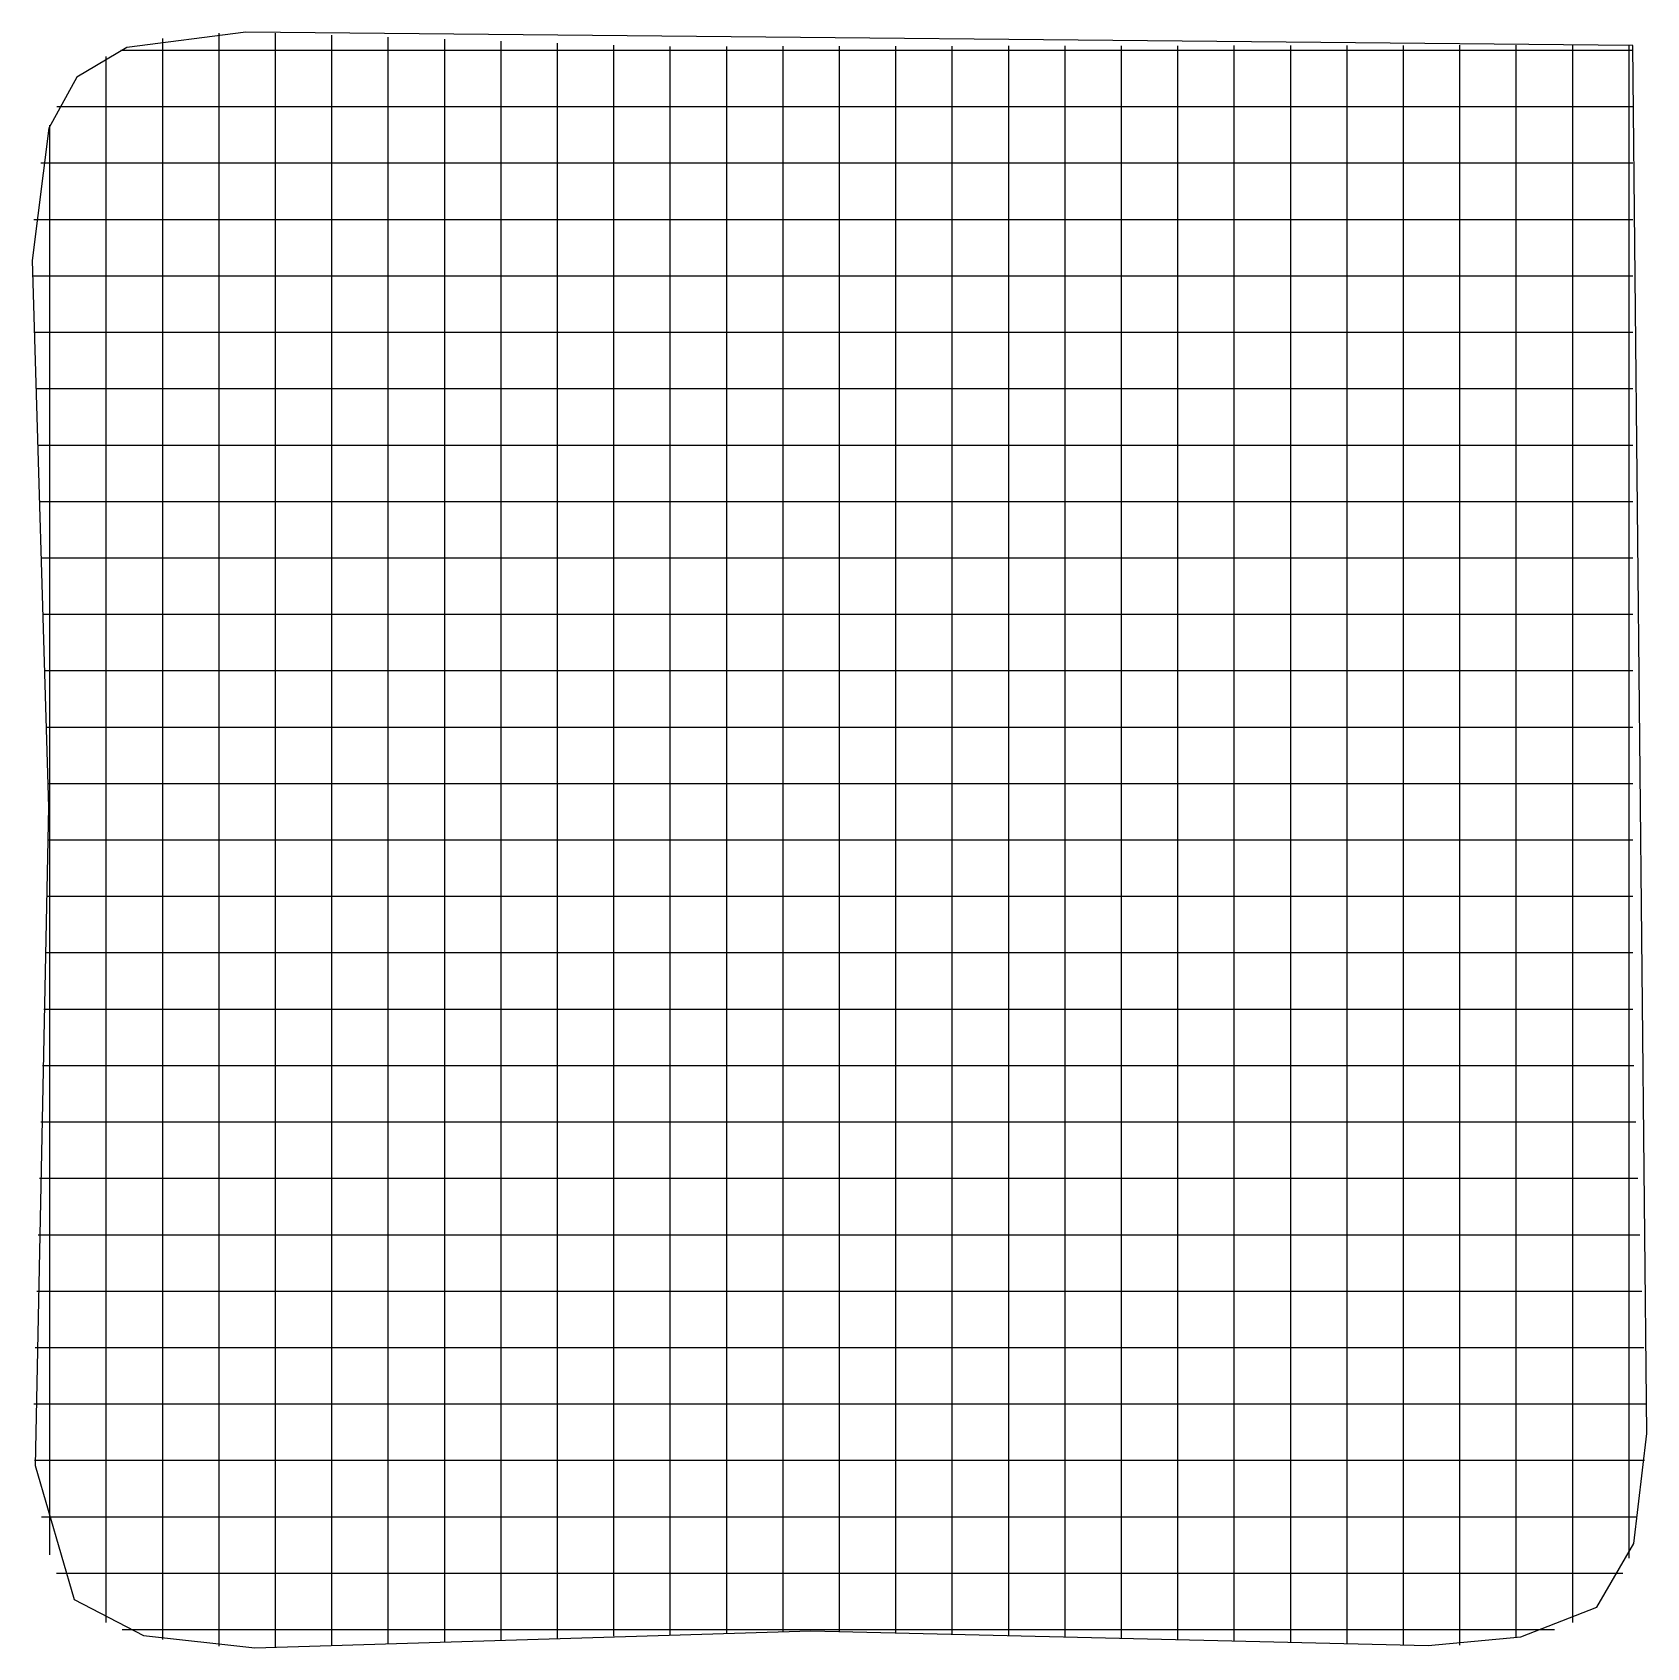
# Model space of a CAD drawing. Extents: x 0.4 to 14.7, y 0.4 to 14.8.
import ezdxf

# ---------------------------------------------------------------- set-up
doc = ezdxf.new("R2010")
doc.units = 0

msp = doc.modelspace()

# ---------------------------------------------------------------- linework, layer by layer
for p, q in [((2.330164, 14.750692), (1.27573, 14.61631)), ((2.330164, 14.750692), (1.27573, 14.61631)), ((14.624404, 14.63389), (2.330164, 14.750692)), ((14.624404, 14.63389), (2.330164, 14.750692)), ((1.27573, 14.61631), (0.83181, 14.351862)), ((1.27573, 14.61631), (0.83181, 14.351862)), ((1.592849, 14.675645), (1.592849, 14.695)), ((1.592849, 13.467935), (1.592849, 14.675645)), ((2.092849, 14.743), (2.092849, 14.744)), ((2.092849, 14.723645), (2.092849, 14.743)), ((2.092849, 13.416774), (2.092849, 14.723645)), ((2.592849, 14.722645), (2.592849, 14.742)), ((2.592849, 13.40829), (2.592849, 14.722645)), ((3.092849, 14.704645), (3.092849, 14.724)), ((3.092849, 13.422097), (3.092849, 14.704645)), ((3.592849, 14.687645), (3.592849, 14.707)), ((3.592849, 13.435968), (3.592849, 14.687645)), ((4.092849, 14.670581), (4.092849, 14.689935)), ((4.092849, 13.448839), (4.092849, 14.670581)), ((4.592849, 14.652645), (4.592849, 14.672)), ((4.592849, 13.46271), (4.592849, 14.652645)), ((5.092849, 14.635645), (5.092849, 14.655)), ((5.092849, 13.476581), (5.092849, 14.635645)), ((5.592849, 14.617645), (5.592849, 14.637)), ((5.592849, 13.490387), (5.592849, 14.617645)), ((6.092849, 14.605645), (6.092849, 14.625)), ((6.592849, 14.606645), (6.592849, 14.626)), ((6.592849, 13.518677), (6.592849, 14.606645)), ((7.092849, 14.607645), (7.092849, 14.627)), ((7.092849, 13.53371), (7.092849, 14.607645)), ((7.592849, 14.608645), (7.592849, 14.628)), ((7.592849, 13.530032), (7.592849, 14.608645)), ((8.092849, 14.608645), (8.092849, 14.628)), ((8.092849, 13.518806), (8.092849, 14.608645)), ((8.592849, 14.609645), (8.592849, 14.629)), ((8.592849, 13.507645), (8.592849, 14.609645)), ((9.092849, 14.610645), (9.092849, 14.63)), ((9.092849, 13.496484), (9.092849, 14.610645)), ((9.592849, 14.610645), (9.592849, 14.63)), ((9.592849, 13.485258), (9.592849, 14.610645)), ((10.092849, 14.611645), (10.092849, 14.631)), ((10.092849, 13.474097), (10.092849, 14.611645)), ((10.592849, 14.612645), (10.592849, 14.632)), ((10.592849, 13.462935), (10.592849, 14.612645)), ((11.092849, 14.613645), (11.092849, 14.633)), ((11.092849, 13.451774), (11.092849, 14.613645)), ((11.592849, 14.613645), (11.592849, 14.633)), ((11.592849, 13.440548), (11.592849, 14.613645)), ((12.092849, 14.614645), (12.092849, 14.634)), ((12.092849, 13.429387), (12.092849, 14.614645)), ((12.592849, 14.615645), (12.592849, 14.635)), ((12.592849, 13.418226), (12.592849, 14.615645)), ((13.092849, 14.616645), (13.092849, 14.635935)), ((13.092849, 13.41829), (13.092849, 14.616645)), ((13.592849, 14.616645), (13.592849, 14.636)), ((13.592849, 13.481903), (13.592849, 14.616645)), ((14.092849, 14.617645), (14.092849, 14.637)), ((14.092849, 13.604516), (14.092849, 14.617645)), ((14.592849, 14.618645), (14.592849, 14.638)), ((14.592849, 14.139677), (14.592849, 14.618645)), ((14.748561, 2.330314), (14.624404, 14.63389)), ((14.748561, 2.330314), (14.624404, 14.63389)), ((1.092849, 14.517581), (1.092849, 14.536935)), ((1.092849, 13.598), (1.092849, 14.517581)), ((1.221, 14.592238), (1.240355, 14.592238)), ((1.221, 14.592238), (1.240355, 14.592238)), ((1.240355, 14.592238), (1.712774, 14.592238)), ((1.712774, 14.592238), (1.993419, 14.592238)), ((1.993419, 14.592238), (2.090194, 14.592238)), ((2.090194, 14.592238), (3.493419, 14.592238)), ((3.493419, 14.592238), (3.512774, 14.592238)), ((3.512774, 14.592238), (3.793419, 14.592238)), ((3.793419, 14.592238), (3.890194, 14.592238)), ((3.890194, 14.592238), (5.293419, 14.592238)), ((5.293419, 14.592238), (5.312774, 14.592238)), ((5.312774, 14.592238), (5.593419, 14.592238)), ((5.593419, 14.592238), (5.648129, 14.592238)), ((5.648129, 14.592238), (5.667484, 14.592238)), ((5.667484, 14.592238), (7.07071, 14.592238)), ((6.092849, 13.504581), (6.092849, 14.605645)), ((7.07071, 14.592238), (7.167484, 14.592238)), ((7.167484, 14.592238), (7.448129, 14.592238)), ((7.448129, 14.592238), (7.467484, 14.592238)), ((7.467484, 14.592238), (8.87071, 14.592238)), ((8.87071, 14.592238), (8.967484, 14.592238)), ((8.967484, 14.592238), (9.248129, 14.592238)), ((9.248129, 14.592238), (9.267484, 14.592238)), ((9.267484, 14.592238), (10.67071, 14.592238)), ((10.67071, 14.592238), (10.767484, 14.592238)), ((10.767484, 14.592238), (11.048129, 14.592238)), ((11.048129, 14.592238), (11.067484, 14.592238)), ((11.067484, 14.592238), (12.47071, 14.592238)), ((12.47071, 14.592238), (12.567484, 14.592238)), ((12.567484, 14.592238), (12.848129, 14.592238)), ((12.848129, 14.592238), (12.867484, 14.592238)), ((12.867484, 14.592238), (14.27071, 14.592238)), ((14.27071, 14.592238), (14.345355, 14.592238)), ((14.345355, 14.592238), (14.626, 14.592238)), ((0.83181, 14.351862), (0.582393, 13.900676)), ((0.83181, 14.351862), (0.582393, 13.900676)), ((0.654, 14.092238), (0.673355, 14.092238)), ((0.654, 14.092238), (0.673355, 14.092238)), ((0.673355, 14.092238), (1.676194, 14.092238)), ((1.676194, 14.092238), (1.772968, 14.092238)), ((1.772968, 14.092238), (2.053613, 14.092238)), ((2.053613, 14.092238), (2.072968, 14.092238)), ((2.072968, 14.092238), (3.476194, 14.092238)), ((3.476194, 14.092238), (3.572968, 14.092238)), ((3.572968, 14.092238), (3.853613, 14.092238)), ((3.853613, 14.092238), (3.872968, 14.092238)), ((3.872968, 14.092238), (5.276194, 14.092238)), ((5.276194, 14.092238), (5.372968, 14.092238)), ((5.372968, 14.092238), (5.653613, 14.092238)), ((5.653613, 14.092238), (5.672968, 14.092238)), ((5.672968, 14.092238), (7.076194, 14.092238)), ((7.076194, 14.092238), (7.172968, 14.092238)), ((7.172968, 14.092238), (7.453613, 14.092238)), ((7.453613, 14.092238), (7.472968, 14.092238)), ((7.472968, 14.092238), (8.876194, 14.092238)), ((8.876194, 14.092238), (8.972968, 14.092238)), ((8.972968, 14.092238), (9.253613, 14.092238)), ((9.253613, 14.092238), (9.272968, 14.092238)), ((9.272968, 14.092238), (10.676194, 14.092238)), ((10.676194, 14.092238), (10.772968, 14.092238)), ((10.772968, 14.092238), (11.053613, 14.092238)), ((11.053613, 14.092238), (11.072968, 14.092238)), ((11.072968, 14.092238), (12.476194, 14.092238)), ((12.476194, 14.092238), (12.572968, 14.092238)), ((12.572968, 14.092238), (12.853613, 14.092238)), ((12.853613, 14.092238), (12.872968, 14.092238)), ((12.872968, 14.092238), (14.276194, 14.092238)), ((14.276194, 14.092238), (14.345355, 14.092238)), ((14.345355, 14.092238), (14.626, 14.092238)), ((14.592849, 13.859968), (14.592849, 14.139677)), ((0.582393, 13.900676), (0.436791, 12.728249)), ((0.582393, 13.900676), (0.436791, 12.728249)), ((0.592849, 13.858861), (0.592849, 13.929)), ((0.592849, 13.839416), (0.592849, 13.858861)), ((0.592849, 12.436258), (0.592849, 13.839416)), ((14.592849, 13.763194), (14.592849, 13.859968)), ((14.592849, 12.359032), (14.592849, 13.763194)), ((14.092849, 13.507742), (14.092849, 13.604516)), ((0.511, 13.592238), (0.530355, 13.592238)), ((0.511, 13.592238), (0.530355, 13.592238)), ((0.530355, 13.592238), (1.666968, 13.592238)), ((1.092849, 13.501226), (1.092849, 13.598)), ((1.092849, 13.220581), (1.092849, 13.501226)), ((1.592849, 13.371161), (1.592849, 13.467935)), ((1.666968, 13.592238), (1.763742, 13.592238)), ((1.763742, 13.592238), (2.044387, 13.592238)), ((2.044387, 13.592238), (2.063742, 13.592238)), ((2.063742, 13.592238), (3.466968, 13.592238)), ((3.466968, 13.592238), (3.563742, 13.592238)), ((3.563742, 13.592238), (3.844387, 13.592238)), ((3.844387, 13.592238), (3.863742, 13.592238)), ((3.863742, 13.592238), (5.266968, 13.592238)), ((4.592849, 13.365935), (4.592849, 13.46271)), ((5.092849, 13.379806), (5.092849, 13.476581)), ((5.266968, 13.592238), (5.363742, 13.592238)), ((5.363742, 13.592238), (5.644387, 13.592238)), ((5.592849, 13.393613), (5.592849, 13.490387)), ((5.644387, 13.592238), (5.663742, 13.592238)), ((5.663742, 13.592238), (7.066968, 13.592238)), ((6.092849, 13.407806), (6.092849, 13.504581)), ((6.592849, 13.421903), (6.592849, 13.518677)), ((7.066968, 13.592238), (7.163742, 13.592238)), ((7.092849, 13.436935), (7.092849, 13.53371)), ((7.163742, 13.592238), (7.444387, 13.592238)), ((7.444387, 13.592238), (7.463742, 13.592238)), ((7.463742, 13.592238), (8.866968, 13.592238)), ((7.592849, 13.433194), (7.592849, 13.530032)), ((8.092849, 13.422032), (8.092849, 13.518806)), ((8.592849, 13.410871), (8.592849, 13.507645)), ((8.866968, 13.592238), (8.963742, 13.592238)), ((8.963742, 13.592238), (9.244387, 13.592238)), ((9.092849, 13.39971), (9.092849, 13.496484)), ((9.244387, 13.592238), (9.263742, 13.592238)), ((9.263742, 13.592238), (10.666968, 13.592238)), ((9.592849, 13.388484), (9.592849, 13.485258)), ((10.092849, 13.377323), (10.092849, 13.474097)), ((10.592849, 13.366161), (10.592849, 13.462935)), ((10.666968, 13.592238), (10.763742, 13.592238)), ((10.763742, 13.592238), (11.044387, 13.592238)), ((11.044387, 13.592238), (11.063742, 13.592238)), ((11.063742, 13.592238), (12.466968, 13.592238)), ((12.466968, 13.592238), (12.563742, 13.592238)), ((12.563742, 13.592238), (12.844387, 13.592238)), ((12.844387, 13.592238), (12.863742, 13.592238)), ((12.863742, 13.592238), (14.266968, 13.592238)), ((13.592849, 13.385129), (13.592849, 13.481903)), ((14.092849, 13.227097), (14.092849, 13.507742)), ((14.266968, 13.592238), (14.345355, 13.592238)), ((14.345355, 13.592238), (14.626, 13.592238)), ((1.592849, 13.090516), (1.592849, 13.371161)), ((2.092849, 13.32), (2.092849, 13.416774)), ((2.092849, 13.04029), (2.092849, 13.32)), ((2.592849, 13.311452), (2.592849, 13.40829)), ((3.092849, 13.325323), (3.092849, 13.422097)), ((3.092849, 13.044677), (3.092849, 13.325323)), ((3.592849, 13.339194), (3.592849, 13.435968)), ((3.592849, 13.058548), (3.592849, 13.339194)), ((4.092849, 13.352065), (4.092849, 13.448839)), ((4.092849, 13.072355), (4.092849, 13.352065)), ((4.592849, 13.08529), (4.592849, 13.365935)), ((5.092849, 13.099161), (5.092849, 13.379806)), ((5.592849, 13.112968), (5.592849, 13.393613)), ((6.092849, 13.127161), (6.092849, 13.407806)), ((6.592849, 13.142194), (6.592849, 13.421903)), ((7.092849, 13.15629), (7.092849, 13.436935)), ((7.592849, 13.152548), (7.592849, 13.433194)), ((8.092849, 13.141387), (8.092849, 13.422032)), ((8.592849, 13.130226), (8.592849, 13.410871)), ((9.092849, 13.119065), (9.092849, 13.39971)), ((9.592849, 13.107839), (9.592849, 13.388484)), ((10.092849, 13.096677), (10.092849, 13.377323)), ((10.592849, 13.085516), (10.592849, 13.366161)), ((11.092849, 13.354935), (11.092849, 13.451774)), ((11.092849, 13.07429), (11.092849, 13.354935)), ((11.592849, 13.343774), (11.592849, 13.440548)), ((11.592849, 13.063129), (11.592849, 13.343774)), ((12.092849, 13.332613), (12.092849, 13.429387)), ((12.092849, 13.051968), (12.092849, 13.332613)), ((12.592849, 13.321452), (12.592849, 13.418226)), ((12.592849, 13.040806), (12.592849, 13.321452)), ((13.092849, 13.321452), (13.092849, 13.41829)), ((13.092849, 13.040806), (13.092849, 13.321452)), ((13.592849, 13.104484), (13.592849, 13.385129)), ((1.092849, 13.201226), (1.092849, 13.220581)), ((1.092849, 11.798), (1.092849, 13.201226)), ((2.592849, 13.030806), (2.592849, 13.311452)), ((14.092849, 13.207742), (14.092849, 13.227097)), ((14.092849, 11.804516), (14.092849, 13.207742)), ((0.451, 13.092238), (0.470355, 13.092238)), ((0.451, 13.092238), (0.470355, 13.092238)), ((0.470355, 13.092238), (1.663097, 13.092238)), ((1.592849, 13.071161), (1.592849, 13.090516)), ((1.592849, 11.667935), (1.592849, 13.071161)), ((1.663097, 13.092238), (1.759871, 13.092238)), ((1.759871, 13.092238), (2.040516, 13.092238)), ((2.040516, 13.092238), (2.059871, 13.092238)), ((2.059871, 13.092238), (3.463097, 13.092238)), ((2.092849, 13.020935), (2.092849, 13.04029)), ((2.592849, 13.011516), (2.592849, 13.030806)), ((3.092849, 13.025323), (3.092849, 13.044677)), ((3.463097, 13.092238), (3.559871, 13.092238)), ((3.559871, 13.092238), (3.840516, 13.092238)), ((3.592849, 13.039194), (3.592849, 13.058548)), ((3.592849, 11.635968), (3.592849, 13.039194)), ((3.840516, 13.092238), (3.859871, 13.092238)), ((3.859871, 13.092238), (5.263097, 13.092238)), ((4.092849, 13.053), (4.092849, 13.072355)), ((4.092849, 11.648839), (4.092849, 13.053)), ((4.592849, 13.065935), (4.592849, 13.08529)), ((4.592849, 11.66271), (4.592849, 13.065935)), ((5.092849, 13.079806), (5.092849, 13.099161)), ((5.092849, 11.676581), (5.092849, 13.079806)), ((5.263097, 13.092238), (5.359871, 13.092238)), ((5.359871, 13.092238), (5.640516, 13.092238)), ((5.592849, 13.093613), (5.592849, 13.112968)), ((5.592849, 11.690387), (5.592849, 13.093613)), ((5.640516, 13.092238), (5.659871, 13.092238)), ((5.659871, 13.092238), (7.063097, 13.092238)), ((6.092849, 13.107806), (6.092849, 13.127161)), ((6.092849, 11.704581), (6.092849, 13.107806)), ((6.592849, 13.122839), (6.592849, 13.142194)), ((6.592849, 11.718677), (6.592849, 13.122839)), ((7.063097, 13.092238), (7.159871, 13.092238)), ((7.092849, 13.136935), (7.092849, 13.15629)), ((7.092849, 11.73371), (7.092849, 13.136935)), ((7.159871, 13.092238), (7.440516, 13.092238)), ((7.440516, 13.092238), (7.459871, 13.092238)), ((7.459871, 13.092238), (8.863097, 13.092238)), ((7.592849, 13.133258), (7.592849, 13.152548)), ((7.592849, 11.730032), (7.592849, 13.133258)), ((8.092849, 13.122032), (8.092849, 13.141387)), ((8.092849, 11.718806), (8.092849, 13.122032)), ((8.592849, 13.110871), (8.592849, 13.130226)), ((8.592849, 11.707645), (8.592849, 13.110871)), ((8.863097, 13.092238), (8.959871, 13.092238)), ((8.959871, 13.092238), (9.240516, 13.092238)), ((9.092849, 13.09971), (9.092849, 13.119065)), ((9.092849, 11.696484), (9.092849, 13.09971)), ((9.240516, 13.092238), (9.259871, 13.092238)), ((9.259871, 13.092238), (10.663097, 13.092238)), ((9.592849, 13.088484), (9.592849, 13.107839)), ((9.592849, 11.685258), (9.592849, 13.088484)), ((10.092849, 13.077323), (10.092849, 13.096677)), ((10.092849, 11.674097), (10.092849, 13.077323)), ((10.592849, 13.066161), (10.592849, 13.085516)), ((10.592849, 11.662935), (10.592849, 13.066161)), ((10.663097, 13.092238), (10.759871, 13.092238)), ((10.759871, 13.092238), (11.040516, 13.092238)), ((11.040516, 13.092238), (11.059871, 13.092238)), ((11.059871, 13.092238), (12.463097, 13.092238)), ((11.092849, 13.055), (11.092849, 13.07429)), ((11.092849, 11.651774), (11.092849, 13.055)), ((11.592849, 13.043774), (11.592849, 13.063129)), ((11.592849, 11.640548), (11.592849, 13.043774)), ((12.092849, 13.032613), (12.092849, 13.051968)), ((12.092849, 11.629387), (12.092849, 13.032613)), ((12.463097, 13.092238), (12.559871, 13.092238)), ((12.559871, 13.092238), (12.840516, 13.092238)), ((12.592849, 13.021452), (12.592849, 13.040806)), ((12.840516, 13.092238), (12.859871, 13.092238)), ((12.859871, 13.092238), (14.263097, 13.092238)), ((13.092849, 13.021516), (13.092849, 13.040806)), ((13.592849, 13.085129), (13.592849, 13.104484)), ((13.592849, 11.681903), (13.592849, 13.085129)), ((14.263097, 13.092238), (14.345355, 13.092238)), ((14.345355, 13.092238), (14.626, 13.092238)), ((2.092849, 11.616774), (2.092849, 13.020935)), ((2.592849, 11.60829), (2.592849, 13.011516)), ((3.092849, 11.622097), (3.092849, 13.025323)), ((12.592849, 11.618226), (12.592849, 13.021452)), ((13.092849, 11.61829), (13.092849, 13.021516)), ((0.436791, 12.728249), (0.581681, 7.881634)), ((0.436791, 12.728249), (0.581681, 7.881634)), ((0.438, 12.592238), (0.457355, 12.592238)), ((0.438, 12.592238), (0.457355, 12.592238)), ((0.457355, 12.592238), (1.662258, 12.592238)), ((1.662258, 12.592238), (1.759032, 12.592238)), ((1.759032, 12.592238), (2.039677, 12.592238)), ((2.039677, 12.592238), (2.059032, 12.592238)), ((2.059032, 12.592238), (3.462258, 12.592238)), ((3.462258, 12.592238), (3.559032, 12.592238)), ((3.559032, 12.592238), (3.839677, 12.592238)), ((3.839677, 12.592238), (3.859032, 12.592238)), ((3.859032, 12.592238), (5.262258, 12.592238)), ((5.262258, 12.592238), (5.359032, 12.592238)), ((5.359032, 12.592238), (5.639677, 12.592238)), ((5.639677, 12.592238), (5.659032, 12.592238)), ((5.659032, 12.592238), (7.062258, 12.592238)), ((7.062258, 12.592238), (7.159032, 12.592238)), ((7.159032, 12.592238), (7.439677, 12.592238)), ((7.439677, 12.592238), (7.459032, 12.592238)), ((7.459032, 12.592238), (8.862258, 12.592238)), ((8.862258, 12.592238), (8.959032, 12.592238)), ((8.959032, 12.592238), (9.239677, 12.592238)), ((9.239677, 12.592238), (9.259032, 12.592238)), ((9.259032, 12.592238), (10.662258, 12.592238)), ((10.662258, 12.592238), (10.759032, 12.592238)), ((10.759032, 12.592238), (11.039677, 12.592238)), ((11.039677, 12.592238), (11.059032, 12.592238)), ((11.059032, 12.592238), (12.462258, 12.592238)), ((12.462258, 12.592238), (12.559032, 12.592238)), ((12.559032, 12.592238), (12.839677, 12.592238)), ((12.839677, 12.592238), (12.859032, 12.592238)), ((12.859032, 12.592238), (14.262258, 12.592238)), ((14.262258, 12.592238), (14.345355, 12.592238)), ((14.345355, 12.592238), (14.626, 12.592238)), ((0.592849, 12.339484), (0.592849, 12.436258)), ((0.592849, 12.058839), (0.592849, 12.339484)), ((14.592849, 12.339677), (14.592849, 12.359032)), ((14.592849, 12.059968), (14.592849, 12.339677)), ((0.453, 12.092238), (0.472355, 12.092238)), ((0.453, 12.092238), (0.472355, 12.092238)), ((0.472355, 12.092238), (1.663226, 12.092238)), ((0.592849, 12.039484), (0.592849, 12.058839)), ((0.592849, 10.636258), (0.592849, 12.039484)), ((1.663226, 12.092238), (1.76, 12.092238)), ((1.76, 12.092238), (2.040645, 12.092238)), ((2.040645, 12.092238), (2.06, 12.092238)), ((2.06, 12.092238), (3.463226, 12.092238)), ((3.463226, 12.092238), (3.56, 12.092238)), ((3.56, 12.092238), (3.840645, 12.092238)), ((3.840645, 12.092238), (3.86, 12.092238)), ((3.86, 12.092238), (5.263226, 12.092238)), ((5.263226, 12.092238), (5.36, 12.092238)), ((5.36, 12.092238), (5.640645, 12.092238)), ((5.640645, 12.092238), (5.66, 12.092238)), ((5.66, 12.092238), (7.063226, 12.092238)), ((7.063226, 12.092238), (7.16, 12.092238)), ((7.16, 12.092238), (7.440645, 12.092238)), ((7.440645, 12.092238), (7.46, 12.092238)), ((7.46, 12.092238), (8.863226, 12.092238)), ((8.863226, 12.092238), (8.96, 12.092238)), ((8.96, 12.092238), (9.240645, 12.092238)), ((9.240645, 12.092238), (9.26, 12.092238)), ((9.26, 12.092238), (10.663226, 12.092238)), ((10.663226, 12.092238), (10.76, 12.092238)), ((10.76, 12.092238), (11.040645, 12.092238)), ((11.040645, 12.092238), (11.06, 12.092238)), ((11.06, 12.092238), (12.463226, 12.092238)), ((12.463226, 12.092238), (12.56, 12.092238)), ((12.56, 12.092238), (12.840645, 12.092238)), ((12.840645, 12.092238), (12.86, 12.092238)), ((12.86, 12.092238), (14.263226, 12.092238)), ((14.263226, 12.092238), (14.345355, 12.092238)), ((14.345355, 12.092238), (14.626, 12.092238)), ((14.592849, 11.963194), (14.592849, 12.059968)), ((14.592849, 10.559032), (14.592849, 11.963194)), ((1.092849, 11.701226), (1.092849, 11.798)), ((14.092849, 11.707742), (14.092849, 11.804516)), ((1.092849, 11.420581), (1.092849, 11.701226)), ((1.592849, 11.571161), (1.592849, 11.667935)), ((2.092849, 11.52), (2.092849, 11.616774)), ((2.592849, 11.511452), (2.592849, 11.60829)), ((3.092849, 11.525323), (3.092849, 11.622097)), ((3.592849, 11.539194), (3.592849, 11.635968)), ((4.092849, 11.552065), (4.092849, 11.648839)), ((4.592849, 11.565935), (4.592849, 11.66271)), ((5.092849, 11.579806), (5.092849, 11.676581)), ((5.592849, 11.593613), (5.592849, 11.690387)), ((6.092849, 11.607806), (6.092849, 11.704581)), ((6.092849, 11.327161), (6.092849, 11.607806)), ((6.592849, 11.621903), (6.592849, 11.718677)), ((6.592849, 11.342194), (6.592849, 11.621903)), ((7.092849, 11.636935), (7.092849, 11.73371)), ((7.092849, 11.35629), (7.092849, 11.636935)), ((7.592849, 11.633194), (7.592849, 11.730032)), ((7.592849, 11.352548), (7.592849, 11.633194)), ((8.092849, 11.622032), (8.092849, 11.718806)), ((8.092849, 11.341387), (8.092849, 11.622032)), ((8.592849, 11.610871), (8.592849, 11.707645)), ((8.592849, 11.330226), (8.592849, 11.610871)), ((9.092849, 11.59971), (9.092849, 11.696484)), ((9.092849, 11.319065), (9.092849, 11.59971)), ((9.592849, 11.588484), (9.592849, 11.685258)), ((10.092849, 11.577323), (10.092849, 11.674097)), ((10.592849, 11.566161), (10.592849, 11.662935)), ((11.092849, 11.554935), (11.092849, 11.651774)), ((11.592849, 11.543774), (11.592849, 11.640548)), ((12.092849, 11.532613), (12.092849, 11.629387)), ((12.592849, 11.521452), (12.592849, 11.618226)), ((13.092849, 11.521452), (13.092849, 11.61829)), ((13.592849, 11.585129), (13.592849, 11.681903)), ((14.092849, 11.427097), (14.092849, 11.707742)), ((0.468, 11.592238), (0.487355, 11.592238)), ((0.468, 11.592238), (0.487355, 11.592238)), ((0.487355, 11.592238), (1.664194, 11.592238)), ((1.592849, 11.290516), (1.592849, 11.571161)), ((1.664194, 11.592238), (1.760968, 11.592238)), ((1.760968, 11.592238), (2.041613, 11.592238)), ((2.041613, 11.592238), (2.060968, 11.592238)), ((2.060968, 11.592238), (3.464194, 11.592238)), ((2.092849, 11.24029), (2.092849, 11.52)), ((2.592849, 11.230806), (2.592849, 11.511452)), ((3.092849, 11.244677), (3.092849, 11.525323)), ((3.464194, 11.592238), (3.560968, 11.592238)), ((3.560968, 11.592238), (3.841613, 11.592238)), ((3.592849, 11.258548), (3.592849, 11.539194)), ((3.841613, 11.592238), (3.860968, 11.592238)), ((3.860968, 11.592238), (5.264194, 11.592238)), ((4.092849, 11.272355), (4.092849, 11.552065)), ((4.592849, 11.28529), (4.592849, 11.565935)), ((5.092849, 11.299161), (5.092849, 11.579806)), ((5.264194, 11.592238), (5.360968, 11.592238)), ((5.360968, 11.592238), (5.641613, 11.592238)), ((5.592849, 11.312968), (5.592849, 11.593613)), ((5.641613, 11.592238), (5.660968, 11.592238)), ((5.660968, 11.592238), (7.064194, 11.592238)), ((7.064194, 11.592238), (7.160968, 11.592238)), ((7.160968, 11.592238), (7.441613, 11.592238)), ((7.441613, 11.592238), (7.460968, 11.592238)), ((7.460968, 11.592238), (8.864194, 11.592238)), ((8.864194, 11.592238), (8.960968, 11.592238)), ((8.960968, 11.592238), (9.241613, 11.592238)), ((9.241613, 11.592238), (9.260968, 11.592238)), ((9.260968, 11.592238), (10.664194, 11.592238)), ((9.592849, 11.307839), (9.592849, 11.588484)), ((10.092849, 11.296677), (10.092849, 11.577323)), ((10.592849, 11.285516), (10.592849, 11.566161)), ((10.664194, 11.592238), (10.760968, 11.592238)), ((10.760968, 11.592238), (11.041613, 11.592238)), ((11.041613, 11.592238), (11.060968, 11.592238)), ((11.060968, 11.592238), (12.464194, 11.592238)), ((11.092849, 11.27429), (11.092849, 11.554935)), ((11.592849, 11.263129), (11.592849, 11.543774)), ((12.092849, 11.251968), (12.092849, 11.532613)), ((12.464194, 11.592238), (12.560968, 11.592238)), ((12.560968, 11.592238), (12.841613, 11.592238)), ((12.592849, 11.240806), (12.592849, 11.521452)), ((12.841613, 11.592238), (12.860968, 11.592238)), ((12.860968, 11.592238), (14.264194, 11.592238)), ((13.092849, 11.240806), (13.092849, 11.521452)), ((13.592849, 11.304484), (13.592849, 11.585129)), ((14.264194, 11.592238), (14.345355, 11.592238)), ((14.345355, 11.592238), (14.626, 11.592238)), ((1.092849, 11.401226), (1.092849, 11.420581)), ((1.092849, 9.998), (1.092849, 11.401226)), ((5.592849, 11.293613), (5.592849, 11.312968)), ((6.092849, 11.307806), (6.092849, 11.327161)), ((6.592849, 11.322839), (6.592849, 11.342194)), ((6.592849, 9.918677), (6.592849, 11.322839)), ((7.092849, 11.336935), (7.092849, 11.35629)), ((7.092849, 9.93371), (7.092849, 11.336935)), ((7.592849, 11.333258), (7.592849, 11.352548)), ((7.592849, 9.930032), (7.592849, 11.333258)), ((8.092849, 11.322032), (8.092849, 11.341387)), ((8.092849, 9.918806), (8.092849, 11.322032)), ((8.592849, 11.310871), (8.592849, 11.330226)), ((9.092849, 11.29971), (9.092849, 11.319065)), ((14.092849, 11.407742), (14.092849, 11.427097)), ((14.092849, 10.004516), (14.092849, 11.407742)), ((1.592849, 11.271161), (1.592849, 11.290516)), ((1.592849, 9.867935), (1.592849, 11.271161)), ((2.092849, 11.220935), (2.092849, 11.24029)), ((2.092849, 9.816774), (2.092849, 11.220935)), ((2.592849, 11.211516), (2.592849, 11.230806)), ((2.592849, 9.80829), (2.592849, 11.211516)), ((3.092849, 11.225323), (3.092849, 11.244677)), ((3.092849, 9.822097), (3.092849, 11.225323)), ((3.592849, 11.239194), (3.592849, 11.258548)), ((3.592849, 9.835968), (3.592849, 11.239194)), ((4.092849, 11.253), (4.092849, 11.272355)), ((4.092849, 9.848839), (4.092849, 11.253)), ((4.592849, 11.265935), (4.592849, 11.28529)), ((4.592849, 9.86271), (4.592849, 11.265935)), ((5.092849, 11.279806), (5.092849, 11.299161)), ((5.092849, 9.876581), (5.092849, 11.279806)), ((5.592849, 9.890387), (5.592849, 11.293613)), ((6.092849, 9.904581), (6.092849, 11.307806)), ((8.592849, 9.907645), (8.592849, 11.310871)), ((9.092849, 9.896484), (9.092849, 11.29971)), ((9.592849, 11.288484), (9.592849, 11.307839)), ((9.592849, 9.885258), (9.592849, 11.288484)), ((10.092849, 11.277323), (10.092849, 11.296677)), ((10.092849, 9.874097), (10.092849, 11.277323)), ((10.592849, 11.266161), (10.592849, 11.285516)), ((10.592849, 9.862935), (10.592849, 11.266161)), ((11.092849, 11.255), (11.092849, 11.27429)), ((11.092849, 9.851774), (11.092849, 11.255)), ((11.592849, 11.243774), (11.592849, 11.263129)), ((11.592849, 9.840548), (11.592849, 11.243774)), ((12.092849, 11.232613), (12.092849, 11.251968)), ((12.092849, 9.829387), (12.092849, 11.232613)), ((12.592849, 11.221452), (12.592849, 11.240806)), ((12.592849, 9.818226), (12.592849, 11.221452)), ((13.092849, 11.221516), (13.092849, 11.240806)), ((13.092849, 9.81829), (13.092849, 11.221516)), ((13.592849, 11.285129), (13.592849, 11.304484)), ((13.592849, 9.881903), (13.592849, 11.285129)), ((0.484, 11.092238), (0.503355, 11.092238)), ((0.484, 11.092238), (0.503355, 11.092238)), ((0.503355, 11.092238), (1.665226, 11.092238)), ((1.665226, 11.092238), (1.762, 11.092238)), ((1.762, 11.092238), (2.042645, 11.092238)), ((2.042645, 11.092238), (2.062, 11.092238)), ((2.062, 11.092238), (3.465226, 11.092238)), ((3.465226, 11.092238), (3.562, 11.092238)), ((3.562, 11.092238), (3.842645, 11.092238)), ((3.842645, 11.092238), (3.862, 11.092238)), ((3.862, 11.092238), (5.265226, 11.092238)), ((5.265226, 11.092238), (5.362, 11.092238)), ((5.362, 11.092238), (5.642645, 11.092238)), ((5.642645, 11.092238), (5.662, 11.092238)), ((5.662, 11.092238), (7.065226, 11.092238)), ((7.065226, 11.092238), (7.162, 11.092238)), ((7.162, 11.092238), (7.442645, 11.092238)), ((7.442645, 11.092238), (7.462, 11.092238)), ((7.462, 11.092238), (8.865226, 11.092238)), ((8.865226, 11.092238), (8.962, 11.092238)), ((8.962, 11.092238), (9.242645, 11.092238)), ((9.242645, 11.092238), (9.262, 11.092238)), ((9.262, 11.092238), (10.665226, 11.092238)), ((10.665226, 11.092238), (10.762, 11.092238)), ((10.762, 11.092238), (11.042645, 11.092238)), ((11.042645, 11.092238), (11.062, 11.092238)), ((11.062, 11.092238), (12.465226, 11.092238)), ((12.465226, 11.092238), (12.562, 11.092238)), ((12.562, 11.092238), (12.842645, 11.092238)), ((12.842645, 11.092238), (12.862, 11.092238)), ((12.862, 11.092238), (14.265226, 11.092238)), ((14.265226, 11.092238), (14.345355, 11.092238)), ((14.345355, 11.092238), (14.626, 11.092238)), ((0.592849, 10.539484), (0.592849, 10.636258)), ((0.499, 10.592238), (0.518355, 10.592238)), ((0.499, 10.592238), (0.518355, 10.592238)), ((0.518355, 10.592238), (1.666194, 10.592238)), ((0.592849, 10.258839), (0.592849, 10.539484)), ((1.666194, 10.592238), (1.762968, 10.592238)), ((1.762968, 10.592238), (2.043613, 10.592238)), ((2.043613, 10.592238), (2.062968, 10.592238)), ((2.062968, 10.592238), (3.466194, 10.592238)), ((3.466194, 10.592238), (3.562968, 10.592238)), ((3.562968, 10.592238), (3.843613, 10.592238)), ((3.843613, 10.592238), (3.862968, 10.592238)), ((3.862968, 10.592238), (5.266194, 10.592238)), ((5.266194, 10.592238), (5.362968, 10.592238)), ((5.362968, 10.592238), (5.643613, 10.592238)), ((5.643613, 10.592238), (5.662968, 10.592238)), ((5.662968, 10.592238), (7.066194, 10.592238)), ((7.066194, 10.592238), (7.162968, 10.592238)), ((7.162968, 10.592238), (7.443613, 10.592238)), ((7.443613, 10.592238), (7.462968, 10.592238)), ((7.462968, 10.592238), (8.866194, 10.592238)), ((8.866194, 10.592238), (8.962968, 10.592238)), ((8.962968, 10.592238), (9.243613, 10.592238)), ((9.243613, 10.592238), (9.262968, 10.592238)), ((9.262968, 10.592238), (10.666194, 10.592238)), ((10.666194, 10.592238), (10.762968, 10.592238)), ((10.762968, 10.592238), (11.043613, 10.592238)), ((11.043613, 10.592238), (11.062968, 10.592238)), ((11.062968, 10.592238), (12.466194, 10.592238)), ((12.466194, 10.592238), (12.562968, 10.592238)), ((12.562968, 10.592238), (12.843613, 10.592238)), ((12.843613, 10.592238), (12.862968, 10.592238)), ((12.862968, 10.592238), (14.266194, 10.592238)), ((14.266194, 10.592238), (14.345355, 10.592238)), ((14.345355, 10.592238), (14.626, 10.592238)), ((14.592849, 10.539677), (14.592849, 10.559032)), ((14.592849, 10.259968), (14.592849, 10.539677)), ((0.592849, 10.239484), (0.592849, 10.258839)), ((0.592849, 8.836258), (0.592849, 10.239484)), ((14.592849, 10.163194), (14.592849, 10.259968)), ((0.514, 10.092238), (0.533355, 10.092238)), ((0.514, 10.092238), (0.533355, 10.092238)), ((0.533355, 10.092238), (1.667161, 10.092238)), ((1.667161, 10.092238), (1.763935, 10.092238)), ((1.763935, 10.092238), (2.044581, 10.092238)), ((2.044581, 10.092238), (2.063935, 10.092238)), ((2.063935, 10.092238), (3.467161, 10.092238)), ((3.467161, 10.092238), (3.563935, 10.092238)), ((3.563935, 10.092238), (3.844581, 10.092238)), ((3.844581, 10.092238), (3.863935, 10.092238)), ((3.863935, 10.092238), (5.267161, 10.092238)), ((5.267161, 10.092238), (5.363935, 10.092238)), ((5.363935, 10.092238), (5.644581, 10.092238)), ((5.644581, 10.092238), (5.663935, 10.092238)), ((5.663935, 10.092238), (7.067161, 10.092238)), ((7.067161, 10.092238), (7.163935, 10.092238)), ((7.163935, 10.092238), (7.444581, 10.092238)), ((7.444581, 10.092238), (7.463935, 10.092238)), ((7.463935, 10.092238), (8.867161, 10.092238)), ((8.867161, 10.092238), (8.963935, 10.092238)), ((8.963935, 10.092238), (9.244581, 10.092238)), ((9.244581, 10.092238), (9.263935, 10.092238)), ((9.263935, 10.092238), (10.667161, 10.092238)), ((10.667161, 10.092238), (10.763935, 10.092238)), ((10.763935, 10.092238), (11.044581, 10.092238)), ((11.044581, 10.092238), (11.063935, 10.092238)), ((11.063935, 10.092238), (12.467161, 10.092238)), ((12.467161, 10.092238), (12.563935, 10.092238)), ((12.563935, 10.092238), (12.844581, 10.092238)), ((12.844581, 10.092238), (12.863935, 10.092238)), ((12.863935, 10.092238), (14.267161, 10.092238)), ((14.267161, 10.092238), (14.345355, 10.092238)), ((14.345355, 10.092238), (14.626, 10.092238)), ((14.592849, 8.759032), (14.592849, 10.163194)), ((1.092849, 9.901226), (1.092849, 9.998)), ((1.092849, 9.620581), (1.092849, 9.901226)), ((5.592849, 9.793613), (5.592849, 9.890387)), ((6.092849, 9.807806), (6.092849, 9.904581)), ((6.592849, 9.821903), (6.592849, 9.918677)), ((7.092849, 9.836935), (7.092849, 9.93371)), ((7.592849, 9.833194), (7.592849, 9.930032)), ((8.092849, 9.822032), (8.092849, 9.918806)), ((8.592849, 9.810871), (8.592849, 9.907645)), ((9.092849, 9.79971), (9.092849, 9.896484)), ((9.592849, 9.788484), (9.592849, 9.885258)), ((13.592849, 9.785129), (13.592849, 9.881903)), ((14.092849, 9.907742), (14.092849, 10.004516)), ((14.092849, 9.627097), (14.092849, 9.907742)), ((1.592849, 9.771161), (1.592849, 9.867935)), ((1.592849, 9.490516), (1.592849, 9.771161)), ((2.092849, 9.72), (2.092849, 9.816774)), ((2.592849, 9.711452), (2.592849, 9.80829)), ((3.092849, 9.725323), (3.092849, 9.822097)), ((3.592849, 9.739194), (3.592849, 9.835968)), ((3.592849, 9.458548), (3.592849, 9.739194)), ((4.092849, 9.752065), (4.092849, 9.848839)), ((4.092849, 9.472355), (4.092849, 9.752065)), ((4.592849, 9.765935), (4.592849, 9.86271)), ((4.592849, 9.48529), (4.592849, 9.765935)), ((5.092849, 9.779806), (5.092849, 9.876581)), ((5.092849, 9.499161), (5.092849, 9.779806)), ((5.592849, 9.512968), (5.592849, 9.793613)), ((6.092849, 9.527161), (6.092849, 9.807806)), ((6.592849, 9.542194), (6.592849, 9.821903)), ((7.092849, 9.55629), (7.092849, 9.836935)), ((7.592849, 9.552548), (7.592849, 9.833194)), ((8.092849, 9.541387), (8.092849, 9.822032)), ((8.592849, 9.530226), (8.592849, 9.810871)), ((9.092849, 9.519065), (9.092849, 9.79971)), ((9.592849, 9.507839), (9.592849, 9.788484)), ((10.092849, 9.777323), (10.092849, 9.874097)), ((10.092849, 9.496677), (10.092849, 9.777323)), ((10.592849, 9.766161), (10.592849, 9.862935)), ((10.592849, 9.485516), (10.592849, 9.766161)), ((11.092849, 9.754935), (11.092849, 9.851774)), ((11.092849, 9.47429), (11.092849, 9.754935)), ((11.592849, 9.743774), (11.592849, 9.840548)), ((11.592849, 9.463129), (11.592849, 9.743774)), ((12.092849, 9.732613), (12.092849, 9.829387)), ((12.592849, 9.721452), (12.592849, 9.818226)), ((13.092849, 9.721452), (13.092849, 9.81829)), ((13.592849, 9.504484), (13.592849, 9.785129)), ((1.092849, 9.601226), (1.092849, 9.620581)), ((1.092849, 8.198), (1.092849, 9.601226)), ((2.092849, 9.44029), (2.092849, 9.72)), ((2.592849, 9.430806), (2.592849, 9.711452)), ((3.092849, 9.444677), (3.092849, 9.725323)), ((12.092849, 9.451968), (12.092849, 9.732613)), ((12.592849, 9.440806), (12.592849, 9.721452)), ((13.092849, 9.440806), (13.092849, 9.721452)), ((14.092849, 9.607742), (14.092849, 9.627097)), ((14.092849, 8.204516), (14.092849, 9.607742)), ((0.529, 9.592238), (0.548355, 9.592238)), ((0.529, 9.592238), (0.548355, 9.592238)), ((0.548355, 9.592238), (1.668129, 9.592238)), ((1.592849, 9.471161), (1.592849, 9.490516)), ((1.592849, 8.067935), (1.592849, 9.471161)), ((1.668129, 9.592238), (1.764968, 9.592238)), ((1.764968, 9.592238), (2.045613, 9.592238)), ((2.045613, 9.592238), (2.064903, 9.592238)), ((2.064903, 9.592238), (3.468129, 9.592238)), ((3.468129, 9.592238), (3.564968, 9.592238)), ((3.564968, 9.592238), (3.845613, 9.592238)), ((3.592849, 9.439194), (3.592849, 9.458548)), ((3.845613, 9.592238), (3.864903, 9.592238)), ((3.864903, 9.592238), (5.268129, 9.592238)), ((4.092849, 9.453), (4.092849, 9.472355)), ((4.092849, 8.048839), (4.092849, 9.453)), ((4.592849, 9.465935), (4.592849, 9.48529)), ((4.592849, 8.06271), (4.592849, 9.465935)), ((5.092849, 9.479806), (5.092849, 9.499161)), ((5.092849, 8.076581), (5.092849, 9.479806)), ((5.268129, 9.592238), (5.364968, 9.592238)), ((5.364968, 9.592238), (5.645613, 9.592238)), ((5.592849, 9.493613), (5.592849, 9.512968)), ((5.592849, 8.090387), (5.592849, 9.493613)), ((5.645613, 9.592238), (5.664903, 9.592238)), ((5.664903, 9.592238), (7.068129, 9.592238)), ((6.092849, 9.507806), (6.092849, 9.527161)), ((6.092849, 8.104581), (6.092849, 9.507806)), ((6.592849, 9.522839), (6.592849, 9.542194)), ((6.592849, 8.118677), (6.592849, 9.522839)), ((7.068129, 9.592238), (7.164968, 9.592238)), ((7.092849, 9.536935), (7.092849, 9.55629)), ((7.092849, 8.13371), (7.092849, 9.536935)), ((7.164968, 9.592238), (7.445613, 9.592238)), ((7.445613, 9.592238), (7.464903, 9.592238)), ((7.464903, 9.592238), (8.868129, 9.592238)), ((7.592849, 9.533258), (7.592849, 9.552548)), ((7.592849, 8.130032), (7.592849, 9.533258)), ((8.092849, 9.522032), (8.092849, 9.541387)), ((8.092849, 8.118806), (8.092849, 9.522032)), ((8.592849, 9.510871), (8.592849, 9.530226)), ((8.592849, 8.107645), (8.592849, 9.510871)), ((8.868129, 9.592238), (8.964968, 9.592238)), ((8.964968, 9.592238), (9.245613, 9.592238)), ((9.092849, 9.49971), (9.092849, 9.519065)), ((9.092849, 8.096484), (9.092849, 9.49971)), ((9.245613, 9.592238), (9.264903, 9.592238)), ((9.264903, 9.592238), (10.668129, 9.592238)), ((9.592849, 9.488484), (9.592849, 9.507839)), ((9.592849, 8.085258), (9.592849, 9.488484)), ((10.092849, 9.477323), (10.092849, 9.496677)), ((10.092849, 8.074097), (10.092849, 9.477323)), ((10.592849, 9.466161), (10.592849, 9.485516)), ((10.592849, 8.062935), (10.592849, 9.466161)), ((10.668129, 9.592238), (10.764968, 9.592238)), ((10.764968, 9.592238), (11.045613, 9.592238)), ((11.045613, 9.592238), (11.064903, 9.592238)), ((11.064903, 9.592238), (12.468129, 9.592238)), ((11.092849, 9.455), (11.092849, 9.47429)), ((11.092849, 8.051774), (11.092849, 9.455)), ((11.592849, 9.443774), (11.592849, 9.463129)), ((12.092849, 9.432613), (12.092849, 9.451968)), ((12.468129, 9.592238), (12.564968, 9.592238)), ((12.564968, 9.592238), (12.845613, 9.592238)), ((12.845613, 9.592238), (12.864903, 9.592238)), ((12.864903, 9.592238), (14.268129, 9.592238)), ((13.592849, 9.485129), (13.592849, 9.504484)), ((13.592849, 8.081903), (13.592849, 9.485129)), ((14.268129, 9.592238), (14.345355, 9.592238)), ((14.345355, 9.592238), (14.626, 9.592238)), ((2.092849, 9.420935), (2.092849, 9.44029)), ((2.092849, 8.016774), (2.092849, 9.420935)), ((2.592849, 9.411516), (2.592849, 9.430806)), ((2.592849, 8.00829), (2.592849, 9.411516)), ((3.092849, 9.425323), (3.092849, 9.444677)), ((3.092849, 8.022097), (3.092849, 9.425323)), ((3.592849, 8.035968), (3.592849, 9.439194)), ((11.592849, 8.040548), (11.592849, 9.443774)), ((12.092849, 8.029387), (12.092849, 9.432613)), ((12.592849, 9.421452), (12.592849, 9.440806)), ((12.592849, 8.018226), (12.592849, 9.421452)), ((13.092849, 9.421516), (13.092849, 9.440806)), ((13.092849, 8.01829), (13.092849, 9.421516)), ((0.545, 9.092238), (0.564355, 9.092238)), ((0.545, 9.092238), (0.564355, 9.092238)), ((0.564355, 9.092238), (1.669161, 9.092238)), ((1.669161, 9.092238), (1.765935, 9.092238)), ((1.765935, 9.092238), (2.046581, 9.092238)), ((2.046581, 9.092238), (2.065935, 9.092238)), ((2.065935, 9.092238), (3.469161, 9.092238)), ((3.469161, 9.092238), (3.565935, 9.092238)), ((3.565935, 9.092238), (3.846581, 9.092238)), ((3.846581, 9.092238), (3.865935, 9.092238)), ((3.865935, 9.092238), (5.269161, 9.092238)), ((5.269161, 9.092238), (5.365935, 9.092238)), ((5.365935, 9.092238), (5.646581, 9.092238)), ((5.646581, 9.092238), (5.665935, 9.092238)), ((5.665935, 9.092238), (7.069161, 9.092238)), ((7.069161, 9.092238), (7.165935, 9.092238)), ((7.165935, 9.092238), (7.446581, 9.092238)), ((7.446581, 9.092238), (7.465935, 9.092238)), ((7.465935, 9.092238), (8.869161, 9.092238)), ((8.869161, 9.092238), (8.965935, 9.092238)), ((8.965935, 9.092238), (9.246581, 9.092238)), ((9.246581, 9.092238), (9.265935, 9.092238)), ((9.265935, 9.092238), (10.669161, 9.092238)), ((10.669161, 9.092238), (10.765935, 9.092238)), ((10.765935, 9.092238), (11.046581, 9.092238)), ((11.046581, 9.092238), (11.065935, 9.092238)), ((11.065935, 9.092238), (12.469161, 9.092238)), ((12.469161, 9.092238), (12.565935, 9.092238)), ((12.565935, 9.092238), (12.846581, 9.092238)), ((12.846581, 9.092238), (12.865935, 9.092238)), ((12.865935, 9.092238), (14.269161, 9.092238)), ((14.269161, 9.092238), (14.345355, 9.092238)), ((14.345355, 9.092238), (14.626, 9.092238)), ((0.592849, 8.739484), (0.592849, 8.836258)), ((0.592849, 8.458839), (0.592849, 8.739484)), ((14.592849, 8.739677), (14.592849, 8.759032)), ((14.592849, 8.459968), (14.592849, 8.739677)), ((0.56, 8.592238), (0.579355, 8.592238)), ((0.56, 8.592238), (0.579355, 8.592238)), ((0.579355, 8.592238), (1.670129, 8.592238)), ((1.670129, 8.592238), (1.766903, 8.592238)), ((1.766903, 8.592238), (2.047548, 8.592238)), ((2.047548, 8.592238), (2.066903, 8.592238)), ((2.066903, 8.592238), (3.470129, 8.592238)), ((3.470129, 8.592238), (3.566903, 8.592238)), ((3.566903, 8.592238), (3.847548, 8.592238)), ((3.847548, 8.592238), (3.866903, 8.592238)), ((3.866903, 8.592238), (5.270129, 8.592238)), ((5.270129, 8.592238), (5.366903, 8.592238)), ((5.366903, 8.592238), (5.647548, 8.592238)), ((5.647548, 8.592238), (5.666903, 8.592238)), ((5.666903, 8.592238), (7.070129, 8.592238)), ((7.070129, 8.592238), (7.166903, 8.592238)), ((7.166903, 8.592238), (7.447548, 8.592238)), ((7.447548, 8.592238), (7.466903, 8.592238)), ((7.466903, 8.592238), (8.870129, 8.592238)), ((8.870129, 8.592238), (8.966903, 8.592238)), ((8.966903, 8.592238), (9.247548, 8.592238)), ((9.247548, 8.592238), (9.266903, 8.592238)), ((9.266903, 8.592238), (10.670129, 8.592238)), ((10.670129, 8.592238), (10.766903, 8.592238)), ((10.766903, 8.592238), (11.047548, 8.592238)), ((11.047548, 8.592238), (11.066903, 8.592238)), ((11.066903, 8.592238), (12.470129, 8.592238)), ((12.470129, 8.592238), (12.566903, 8.592238)), ((12.566903, 8.592238), (12.847548, 8.592238)), ((12.847548, 8.592238), (12.866903, 8.592238)), ((12.866903, 8.592238), (14.270129, 8.592238)), ((14.270129, 8.592238), (14.345355, 8.592238)), ((14.345355, 8.592238), (14.626, 8.592238)), ((0.592849, 8.439484), (0.592849, 8.458839)), ((14.592849, 8.363194), (14.592849, 8.459968)), ((0.592849, 7.036258), (0.592849, 8.439484)), ((14.592849, 6.959032), (14.592849, 8.363194)), ((1.092849, 8.101226), (1.092849, 8.198)), ((14.092849, 8.107742), (14.092849, 8.204516)), ((0.575, 8.092238), (0.594355, 8.092238)), ((0.575, 8.092238), (0.594355, 8.092238)), ((0.594355, 8.092238), (1.671097, 8.092238)), ((1.092849, 7.820581), (1.092849, 8.101226)), ((1.592849, 7.971161), (1.592849, 8.067935)), ((1.671097, 8.092238), (1.767935, 8.092238)), ((1.767935, 8.092238), (2.048581, 8.092238)), ((2.048581, 8.092238), (2.067871, 8.092238)), ((2.067871, 8.092238), (3.471097, 8.092238)), ((3.092849, 7.925323), (3.092849, 8.022097)), ((3.471097, 8.092238), (3.567935, 8.092238)), ((3.567935, 8.092238), (3.848581, 8.092238)), ((3.592849, 7.939194), (3.592849, 8.035968)), ((3.848581, 8.092238), (3.867871, 8.092238)), ((3.867871, 8.092238), (5.271097, 8.092238)), ((4.092849, 7.952065), (4.092849, 8.048839)), ((4.592849, 7.965935), (4.592849, 8.06271)), ((5.092849, 7.979806), (5.092849, 8.076581)), ((5.271097, 8.092238), (5.367935, 8.092238)), ((5.367935, 8.092238), (5.648581, 8.092238)), ((5.592849, 7.993613), (5.592849, 8.090387)), ((5.648581, 8.092238), (5.667871, 8.092238)), ((5.667871, 8.092238), (7.071097, 8.092238)), ((6.092849, 8.007806), (6.092849, 8.104581)), ((6.592849, 8.021903), (6.592849, 8.118677)), ((6.592849, 7.742194), (6.592849, 8.021903)), ((7.071097, 8.092238), (7.167935, 8.092238)), ((7.092849, 8.036935), (7.092849, 8.13371)), ((7.092849, 7.75629), (7.092849, 8.036935)), ((7.167935, 8.092238), (7.448581, 8.092238)), ((7.448581, 8.092238), (7.467871, 8.092238)), ((7.467871, 8.092238), (8.871097, 8.092238)), ((7.592849, 8.033194), (7.592849, 8.130032)), ((7.592849, 7.752548), (7.592849, 8.033194)), ((8.092849, 8.022032), (8.092849, 8.118806)), ((8.092849, 7.741387), (8.092849, 8.022032)), ((8.592849, 8.010871), (8.592849, 8.107645)), ((8.871097, 8.092238), (8.967935, 8.092238)), ((8.967935, 8.092238), (9.248581, 8.092238)), ((9.092849, 7.99971), (9.092849, 8.096484)), ((9.248581, 8.092238), (9.267871, 8.092238)), ((9.267871, 8.092238), (10.671097, 8.092238)), ((9.592849, 7.988484), (9.592849, 8.085258)), ((10.092849, 7.977323), (10.092849, 8.074097)), ((10.592849, 7.966161), (10.592849, 8.062935)), ((10.671097, 8.092238), (10.767935, 8.092238)), ((10.767935, 8.092238), (11.048581, 8.092238)), ((11.048581, 8.092238), (11.067871, 8.092238)), ((11.067871, 8.092238), (12.471097, 8.092238)), ((11.092849, 7.954935), (11.092849, 8.051774)), ((11.592849, 7.943774), (11.592849, 8.040548)), ((12.092849, 7.932613), (12.092849, 8.029387)), ((12.471097, 8.092238), (12.567935, 8.092238)), ((12.567935, 8.092238), (12.848581, 8.092238)), ((12.848581, 8.092238), (12.867871, 8.092238)), ((12.867871, 8.092238), (14.271097, 8.092238)), ((13.592849, 7.985129), (13.592849, 8.081903)), ((14.092849, 7.827097), (14.092849, 8.107742)), ((14.271097, 8.092238), (14.345355, 8.092238)), ((14.345355, 8.092238), (14.626, 8.092238)), ((0.581681, 7.881634), (0.461949, 2.046258)), ((0.581681, 7.881634), (0.461949, 2.046258)), ((1.592849, 7.690516), (1.592849, 7.971161)), ((2.092849, 7.92), (2.092849, 8.016774)), ((2.092849, 7.64029), (2.092849, 7.92)), ((2.592849, 7.911452), (2.592849, 8.00829)), ((2.592849, 7.630806), (2.592849, 7.911452)), ((3.092849, 7.644677), (3.092849, 7.925323)), ((3.592849, 7.658548), (3.592849, 7.939194)), ((4.092849, 7.672355), (4.092849, 7.952065)), ((4.592849, 7.68529), (4.592849, 7.965935)), ((5.092849, 7.699161), (5.092849, 7.979806)), ((5.592849, 7.712968), (5.592849, 7.993613)), ((6.092849, 7.727161), (6.092849, 8.007806)), ((8.592849, 7.730226), (8.592849, 8.010871)), ((9.092849, 7.719065), (9.092849, 7.99971)), ((9.592849, 7.707839), (9.592849, 7.988484)), ((10.092849, 7.696677), (10.092849, 7.977323)), ((10.592849, 7.685516), (10.592849, 7.966161)), ((11.092849, 7.67429), (11.092849, 7.954935)), ((11.592849, 7.663129), (11.592849, 7.943774)), ((12.092849, 7.651968), (12.092849, 7.932613)), ((12.592849, 7.921452), (12.592849, 8.018226)), ((12.592849, 7.640806), (12.592849, 7.921452)), ((13.092849, 7.921452), (13.092849, 8.01829)), ((13.092849, 7.640806), (13.092849, 7.921452)), ((13.592849, 7.704484), (13.592849, 7.985129)), ((1.092849, 7.801226), (1.092849, 7.820581)), ((1.092849, 6.398), (1.092849, 7.801226)), ((6.592849, 7.722839), (6.592849, 7.742194)), ((7.092849, 7.736935), (7.092849, 7.75629)), ((7.092849, 6.33371), (7.092849, 7.736935)), ((7.592849, 7.733258), (7.592849, 7.752548)), ((7.592849, 6.330032), (7.592849, 7.733258)), ((8.092849, 7.722032), (8.092849, 7.741387)), ((14.092849, 7.807742), (14.092849, 7.827097)), ((14.092849, 6.404516), (14.092849, 7.807742)), ((0.576, 7.592238), (0.595355, 7.592238)), ((0.576, 7.592238), (0.595355, 7.592238)), ((0.595355, 7.592238), (1.671161, 7.592238)), ((1.592849, 7.671161), (1.592849, 7.690516)), ((1.592849, 6.267935), (1.592849, 7.671161)), ((1.671161, 7.592238), (1.768, 7.592238)), ((1.768, 7.592238), (2.048645, 7.592238)), ((2.048645, 7.592238), (2.067935, 7.592238)), ((2.067935, 7.592238), (3.471161, 7.592238)), ((2.092849, 7.620935), (2.092849, 7.64029)), ((2.092849, 6.216774), (2.092849, 7.620935)), ((2.592849, 7.611516), (2.592849, 7.630806)), ((2.592849, 6.20829), (2.592849, 7.611516)), ((3.092849, 7.625323), (3.092849, 7.644677)), ((3.092849, 6.222097), (3.092849, 7.625323)), ((3.471161, 7.592238), (3.568, 7.592238)), ((3.568, 7.592238), (3.848645, 7.592238)), ((3.592849, 7.639194), (3.592849, 7.658548)), ((3.592849, 6.235968), (3.592849, 7.639194)), ((3.848645, 7.592238), (3.867935, 7.592238)), ((3.867935, 7.592238), (5.271161, 7.592238)), ((4.092849, 7.653), (4.092849, 7.672355)), ((4.092849, 6.248839), (4.092849, 7.653)), ((4.592849, 7.665935), (4.592849, 7.68529)), ((4.592849, 6.26271), (4.592849, 7.665935)), ((5.092849, 7.679806), (5.092849, 7.699161)), ((5.092849, 6.276581), (5.092849, 7.679806)), ((5.271161, 7.592238), (5.368, 7.592238)), ((5.368, 7.592238), (5.648645, 7.592238)), ((5.592849, 7.693613), (5.592849, 7.712968)), ((5.592849, 6.290387), (5.592849, 7.693613)), ((5.648645, 7.592238), (5.667935, 7.592238)), ((5.667935, 7.592238), (7.071161, 7.592238)), ((6.092849, 7.707806), (6.092849, 7.727161)), ((6.092849, 6.304581), (6.092849, 7.707806)), ((6.592849, 6.318677), (6.592849, 7.722839)), ((7.071161, 7.592238), (7.168, 7.592238)), ((7.168, 7.592238), (7.448645, 7.592238)), ((7.448645, 7.592238), (7.467935, 7.592238)), ((7.467935, 7.592238), (8.871161, 7.592238)), ((8.092849, 6.318806), (8.092849, 7.722032)), ((8.592849, 7.710871), (8.592849, 7.730226)), ((8.592849, 6.307645), (8.592849, 7.710871)), ((8.871161, 7.592238), (8.968, 7.592238)), ((8.968, 7.592238), (9.248645, 7.592238)), ((9.092849, 7.69971), (9.092849, 7.719065)), ((9.092849, 6.296484), (9.092849, 7.69971)), ((9.248645, 7.592238), (9.267935, 7.592238)), ((9.267935, 7.592238), (10.671161, 7.592238)), ((9.592849, 7.688484), (9.592849, 7.707839)), ((9.592849, 6.285258), (9.592849, 7.688484)), ((10.092849, 7.677323), (10.092849, 7.696677)), ((10.092849, 6.274097), (10.092849, 7.677323)), ((10.592849, 7.666161), (10.592849, 7.685516)), ((10.592849, 6.262935), (10.592849, 7.666161)), ((10.671161, 7.592238), (10.768, 7.592238)), ((10.768, 7.592238), (11.048645, 7.592238)), ((11.048645, 7.592238), (11.067935, 7.592238)), ((11.067935, 7.592238), (12.471161, 7.592238)), ((11.092849, 7.655), (11.092849, 7.67429)), ((11.092849, 6.251774), (11.092849, 7.655)), ((11.592849, 7.643774), (11.592849, 7.663129)), ((11.592849, 6.240548), (11.592849, 7.643774)), ((12.092849, 7.632613), (12.092849, 7.651968)), ((12.092849, 6.229387), (12.092849, 7.632613)), ((12.471161, 7.592238), (12.568, 7.592238)), ((12.568, 7.592238), (12.848645, 7.592238)), ((12.592849, 7.621452), (12.592849, 7.640806)), ((12.592849, 6.218226), (12.592849, 7.621452)), ((12.848645, 7.592238), (12.867935, 7.592238)), ((12.867935, 7.592238), (14.271161, 7.592238)), ((13.092849, 7.621516), (13.092849, 7.640806)), ((13.092849, 6.21829), (13.092849, 7.621516)), ((13.592849, 7.685129), (13.592849, 7.704484)), ((13.592849, 6.281903), (13.592849, 7.685129)), ((14.271161, 7.592238), (14.345355, 7.592238)), ((14.345355, 7.592238), (14.626, 7.592238)), ((0.564, 7.092238), (0.583355, 7.092238)), ((0.564, 7.092238), (0.583355, 7.092238)), ((0.583355, 7.092238), (1.670387, 7.092238)), ((0.592849, 6.939484), (0.592849, 7.036258)), ((1.670387, 7.092238), (1.767161, 7.092238)), ((1.767161, 7.092238), (2.047806, 7.092238)), ((2.047806, 7.092238), (2.067161, 7.092238)), ((2.067161, 7.092238), (3.470387, 7.092238)), ((3.470387, 7.092238), (3.567161, 7.092238)), ((3.567161, 7.092238), (3.847806, 7.092238)), ((3.847806, 7.092238), (3.867161, 7.092238)), ((3.867161, 7.092238), (5.270387, 7.092238)), ((5.270387, 7.092238), (5.367161, 7.092238)), ((5.367161, 7.092238), (5.647806, 7.092238)), ((5.647806, 7.092238), (5.667161, 7.092238)), ((5.667161, 7.092238), (7.070387, 7.092238)), ((7.070387, 7.092238), (7.167161, 7.092238)), ((7.167161, 7.092238), (7.447806, 7.092238)), ((7.447806, 7.092238), (7.467161, 7.092238)), ((7.467161, 7.092238), (8.870387, 7.092238)), ((8.870387, 7.092238), (8.967161, 7.092238)), ((8.967161, 7.092238), (9.247806, 7.092238)), ((9.247806, 7.092238), (9.267161, 7.092238)), ((9.267161, 7.092238), (10.670387, 7.092238)), ((10.670387, 7.092238), (10.767161, 7.092238)), ((10.767161, 7.092238), (11.047806, 7.092238)), ((11.047806, 7.092238), (11.067161, 7.092238)), ((11.067161, 7.092238), (12.470387, 7.092238)), ((12.470387, 7.092238), (12.567161, 7.092238)), ((12.567161, 7.092238), (12.847806, 7.092238)), ((12.847806, 7.092238), (12.867161, 7.092238)), ((12.867161, 7.092238), (14.270387, 7.092238)), ((14.270387, 7.092238), (14.345355, 7.092238)), ((14.345355, 7.092238), (14.626, 7.092238)), ((0.592849, 6.658839), (0.592849, 6.939484)), ((14.592849, 6.939677), (14.592849, 6.959032)), ((14.592849, 6.659968), (14.592849, 6.939677)), ((0.551, 6.592238), (0.570355, 6.592238)), ((0.551, 6.592238), (0.570355, 6.592238)), ((0.570355, 6.592238), (1.669548, 6.592238)), ((0.592849, 6.639484), (0.592849, 6.658839)), ((0.592849, 5.236258), (0.592849, 6.639484)), ((1.669548, 6.592238), (1.766323, 6.592238)), ((1.766323, 6.592238), (2.046968, 6.592238)), ((2.046968, 6.592238), (2.066323, 6.592238)), ((2.066323, 6.592238), (3.469548, 6.592238)), ((3.469548, 6.592238), (3.566323, 6.592238)), ((3.566323, 6.592238), (3.846968, 6.592238)), ((3.846968, 6.592238), (3.866323, 6.592238)), ((3.866323, 6.592238), (5.269548, 6.592238)), ((5.269548, 6.592238), (5.366323, 6.592238)), ((5.366323, 6.592238), (5.646968, 6.592238)), ((5.646968, 6.592238), (5.666323, 6.592238)), ((5.666323, 6.592238), (7.069548, 6.592238)), ((7.069548, 6.592238), (7.166323, 6.592238)), ((7.166323, 6.592238), (7.446968, 6.592238)), ((7.446968, 6.592238), (7.466323, 6.592238)), ((7.466323, 6.592238), (8.869548, 6.592238)), ((8.869548, 6.592238), (8.966323, 6.592238)), ((8.966323, 6.592238), (9.246968, 6.592238)), ((9.246968, 6.592238), (9.266323, 6.592238)), ((9.266323, 6.592238), (10.669548, 6.592238)), ((10.669548, 6.592238), (10.766323, 6.592238)), ((10.766323, 6.592238), (11.046968, 6.592238)), ((11.046968, 6.592238), (11.066323, 6.592238)), ((11.066323, 6.592238), (12.469548, 6.592238)), ((12.469548, 6.592238), (12.566323, 6.592238)), ((12.566323, 6.592238), (12.846968, 6.592238)), ((12.846968, 6.592238), (12.866323, 6.592238)), ((12.866323, 6.592238), (14.269548, 6.592238)), ((14.269548, 6.592238), (14.345355, 6.592238)), ((14.345355, 6.592238), (14.626, 6.592238)), ((14.592849, 6.563194), (14.592849, 6.659968)), ((14.592849, 5.159032), (14.592849, 6.563194)), ((1.092849, 6.301226), (1.092849, 6.398)), ((1.092849, 6.020581), (1.092849, 6.301226)), ((6.092849, 6.207806), (6.092849, 6.304581)), ((6.592849, 6.221903), (6.592849, 6.318677)), ((7.092849, 6.236935), (7.092849, 6.33371)), ((7.592849, 6.233194), (7.592849, 6.330032)), ((8.092849, 6.222032), (8.092849, 6.318806)), ((8.592849, 6.210871), (8.592849, 6.307645)), ((14.092849, 6.307742), (14.092849, 6.404516)), ((14.092849, 6.027097), (14.092849, 6.307742)), ((1.592849, 6.171161), (1.592849, 6.267935)), ((1.592849, 5.890516), (1.592849, 6.171161)), ((2.092849, 6.12), (2.092849, 6.216774)), ((2.592849, 6.111452), (2.592849, 6.20829)), ((3.092849, 6.125323), (3.092849, 6.222097)), ((3.592849, 6.139194), (3.592849, 6.235968)), ((4.092849, 6.152065), (4.092849, 6.248839)), ((4.592849, 6.165935), (4.592849, 6.26271)), ((4.592849, 5.88529), (4.592849, 6.165935)), ((5.092849, 6.179806), (5.092849, 6.276581)), ((5.092849, 5.899161), (5.092849, 6.179806)), ((5.592849, 6.193613), (5.592849, 6.290387)), ((5.592849, 5.912968), (5.592849, 6.193613)), ((6.092849, 5.927161), (6.092849, 6.207806)), ((6.592849, 5.942194), (6.592849, 6.221903)), ((7.092849, 5.95629), (7.092849, 6.236935)), ((7.592849, 5.952548), (7.592849, 6.233194)), ((8.092849, 5.941387), (8.092849, 6.222032)), ((8.592849, 5.930226), (8.592849, 6.210871)), ((9.092849, 6.19971), (9.092849, 6.296484)), ((9.092849, 5.919065), (9.092849, 6.19971)), ((9.592849, 6.188484), (9.592849, 6.285258)), ((9.592849, 5.907839), (9.592849, 6.188484)), ((10.092849, 6.177323), (10.092849, 6.274097)), ((10.092849, 5.896677), (10.092849, 6.177323)), ((10.592849, 6.166161), (10.592849, 6.262935)), ((10.592849, 5.885516), (10.592849, 6.166161)), ((11.092849, 6.154935), (11.092849, 6.251774)), ((11.592849, 6.143774), (11.592849, 6.240548)), ((12.092849, 6.132613), (12.092849, 6.229387)), ((12.592849, 6.121452), (12.592849, 6.218226)), ((13.092849, 6.121452), (13.092849, 6.21829)), ((13.592849, 6.185129), (13.592849, 6.281903)), ((13.592849, 5.904484), (13.592849, 6.185129)), ((0.539, 6.092238), (0.558355, 6.092238)), ((0.539, 6.092238), (0.558355, 6.092238)), ((0.558355, 6.092238), (1.668774, 6.092238)), ((1.092849, 6.001226), (1.092849, 6.020581)), ((1.668774, 6.092238), (1.765548, 6.092238)), ((1.765548, 6.092238), (2.046194, 6.092238)), ((2.046194, 6.092238), (2.065548, 6.092238)), ((2.065548, 6.092238), (3.468774, 6.092238)), ((2.092849, 5.84029), (2.092849, 6.12)), ((2.592849, 5.830806), (2.592849, 6.111452)), ((3.092849, 5.844677), (3.092849, 6.125323)), ((3.468774, 6.092238), (3.565548, 6.092238)), ((3.565548, 6.092238), (3.846194, 6.092238)), ((3.592849, 5.858548), (3.592849, 6.139194)), ((3.846194, 6.092238), (3.865548, 6.092238)), ((3.865548, 6.092238), (5.268774, 6.092238)), ((4.092849, 5.872355), (4.092849, 6.152065)), ((5.268774, 6.092238), (5.365548, 6.092238)), ((5.365548, 6.092238), (5.646194, 6.092238)), ((5.646194, 6.092238), (5.665548, 6.092238)), ((5.665548, 6.092238), (7.068774, 6.092238)), ((7.068774, 6.092238), (7.165548, 6.092238)), ((7.165548, 6.092238), (7.446194, 6.092238)), ((7.446194, 6.092238), (7.465548, 6.092238)), ((7.465548, 6.092238), (8.868774, 6.092238)), ((8.868774, 6.092238), (8.965548, 6.092238)), ((8.965548, 6.092238), (9.246194, 6.092238)), ((9.246194, 6.092238), (9.265548, 6.092238)), ((9.265548, 6.092238), (10.668774, 6.092238)), ((10.668774, 6.092238), (10.765548, 6.092238)), ((10.765548, 6.092238), (11.046194, 6.092238)), ((11.046194, 6.092238), (11.065548, 6.092238)), ((11.065548, 6.092238), (12.468774, 6.092238)), ((11.092849, 5.87429), (11.092849, 6.154935)), ((11.592849, 5.863129), (11.592849, 6.143774)), ((12.092849, 5.851968), (12.092849, 6.132613)), ((12.468774, 6.092238), (12.565548, 6.092238)), ((12.565548, 6.092238), (12.846194, 6.092238)), ((12.592849, 5.840806), (12.592849, 6.121452)), ((12.846194, 6.092238), (12.865548, 6.092238)), ((12.865548, 6.092238), (14.268774, 6.092238)), ((13.092849, 5.840806), (13.092849, 6.121452)), ((14.092849, 6.007742), (14.092849, 6.027097)), ((14.268774, 6.092238), (14.345355, 6.092238)), ((14.345355, 6.092238), (14.626, 6.092238)), ((1.092849, 4.598), (1.092849, 6.001226)), ((1.592849, 5.871161), (1.592849, 5.890516)), ((1.592849, 4.467935), (1.592849, 5.871161)), ((4.092849, 5.853), (4.092849, 5.872355)), ((4.592849, 5.865935), (4.592849, 5.88529)), ((5.092849, 5.879806), (5.092849, 5.899161)), ((5.092849, 4.476581), (5.092849, 5.879806)), ((5.592849, 5.893613), (5.592849, 5.912968)), ((5.592849, 4.490387), (5.592849, 5.893613)), ((6.092849, 5.907806), (6.092849, 5.927161)), ((6.092849, 4.504581), (6.092849, 5.907806)), ((6.592849, 5.922839), (6.592849, 5.942194)), ((6.592849, 4.518677), (6.592849, 5.922839)), ((7.092849, 5.936935), (7.092849, 5.95629)), ((7.092849, 4.53371), (7.092849, 5.936935)), ((7.592849, 5.933258), (7.592849, 5.952548)), ((7.592849, 4.530032), (7.592849, 5.933258)), ((8.092849, 5.922032), (8.092849, 5.941387)), ((8.092849, 4.518806), (8.092849, 5.922032)), ((8.592849, 5.910871), (8.592849, 5.930226)), ((8.592849, 4.507645), (8.592849, 5.910871)), ((9.092849, 5.89971), (9.092849, 5.919065)), ((9.092849, 4.496484), (9.092849, 5.89971)), ((9.592849, 5.888484), (9.592849, 5.907839)), ((9.592849, 4.485258), (9.592849, 5.888484)), ((10.092849, 5.877323), (10.092849, 5.896677)), ((10.092849, 4.474097), (10.092849, 5.877323)), ((10.592849, 5.866161), (10.592849, 5.885516)), ((11.092849, 5.855), (11.092849, 5.87429)), ((13.592849, 5.885129), (13.592849, 5.904484)), ((13.592849, 4.481903), (13.592849, 5.885129)), ((14.092849, 4.604516), (14.092849, 6.007742)), ((2.092849, 5.820935), (2.092849, 5.84029)), ((2.092849, 4.416774), (2.092849, 5.820935)), ((2.592849, 5.811516), (2.592849, 5.830806)), ((2.592849, 4.40829), (2.592849, 5.811516)), ((3.092849, 5.825323), (3.092849, 5.844677)), ((3.092849, 4.422097), (3.092849, 5.825323)), ((3.592849, 5.839194), (3.592849, 5.858548)), ((3.592849, 4.435968), (3.592849, 5.839194)), ((4.092849, 4.448839), (4.092849, 5.853)), ((4.592849, 4.46271), (4.592849, 5.865935)), ((10.592849, 4.462935), (10.592849, 5.866161)), ((11.092849, 4.451774), (11.092849, 5.855)), ((11.592849, 5.843774), (11.592849, 5.863129)), ((11.592849, 4.440548), (11.592849, 5.843774)), ((12.092849, 5.832613), (12.092849, 5.851968)), ((12.092849, 4.429387), (12.092849, 5.832613)), ((12.592849, 5.821452), (12.592849, 5.840806)), ((12.592849, 4.418226), (12.592849, 5.821452)), ((13.092849, 5.821516), (13.092849, 5.840806)), ((13.092849, 4.41829), (13.092849, 5.821516)), ((0.526, 5.592238), (0.545355, 5.592238)), ((0.526, 5.592238), (0.545355, 5.592238)), ((0.545355, 5.592238), (1.675419, 5.592238)), ((1.675419, 5.592238), (1.772194, 5.592238)), ((1.772194, 5.592238), (2.052839, 5.592238)), ((2.052839, 5.592238), (2.072194, 5.592238)), ((2.072194, 5.592238), (3.475419, 5.592238)), ((3.475419, 5.592238), (3.572194, 5.592238)), ((3.572194, 5.592238), (3.852839, 5.592238)), ((3.852839, 5.592238), (3.872194, 5.592238)), ((3.872194, 5.592238), (5.275419, 5.592238)), ((5.275419, 5.592238), (5.372194, 5.592238)), ((5.372194, 5.592238), (5.652839, 5.592238)), ((5.652839, 5.592238), (5.672194, 5.592238)), ((5.672194, 5.592238), (7.075419, 5.592238)), ((7.075419, 5.592238), (7.172194, 5.592238)), ((7.172194, 5.592238), (7.452839, 5.592238)), ((7.452839, 5.592238), (7.472194, 5.592238)), ((7.472194, 5.592238), (8.875419, 5.592238)), ((8.875419, 5.592238), (8.972194, 5.592238)), ((8.972194, 5.592238), (9.252839, 5.592238)), ((9.252839, 5.592238), (9.272194, 5.592238)), ((9.272194, 5.592238), (10.675419, 5.592238)), ((10.675419, 5.592238), (10.772194, 5.592238)), ((10.772194, 5.592238), (11.052839, 5.592238)), ((11.052839, 5.592238), (11.072194, 5.592238)), ((11.072194, 5.592238), (12.475419, 5.592238)), ((12.475419, 5.592238), (12.572194, 5.592238)), ((12.572194, 5.592238), (12.852839, 5.592238)), ((12.852839, 5.592238), (12.872194, 5.592238)), ((12.872194, 5.592238), (14.275419, 5.592238)), ((14.275419, 5.592238), (14.353355, 5.592238)), ((14.353355, 5.592238), (14.634, 5.592238)), ((0.592849, 5.139484), (0.592849, 5.236258)), ((14.592849, 5.139677), (14.592849, 5.159032)), ((0.513, 5.092238), (0.532355, 5.092238)), ((0.513, 5.092238), (0.532355, 5.092238)), ((0.532355, 5.092238), (1.690484, 5.092238)), ((0.592849, 4.858839), (0.592849, 5.139484)), ((1.690484, 5.092238), (1.787323, 5.092238)), ((1.787323, 5.092238), (2.067968, 5.092238)), ((2.067968, 5.092238), (2.087258, 5.092238)), ((2.087258, 5.092238), (3.490484, 5.092238)), ((3.490484, 5.092238), (3.587323, 5.092238)), ((3.587323, 5.092238), (3.867968, 5.092238)), ((3.867968, 5.092238), (3.887258, 5.092238)), ((3.887258, 5.092238), (5.290484, 5.092238)), ((5.290484, 5.092238), (5.387323, 5.092238)), ((5.387323, 5.092238), (5.667968, 5.092238)), ((5.667968, 5.092238), (5.687258, 5.092238)), ((5.687258, 5.092238), (7.090484, 5.092238)), ((7.090484, 5.092238), (7.187323, 5.092238)), ((7.187323, 5.092238), (7.467968, 5.092238)), ((7.467968, 5.092238), (7.487258, 5.092238)), ((7.487258, 5.092238), (8.890484, 5.092238)), ((8.890484, 5.092238), (8.987323, 5.092238)), ((8.987323, 5.092238), (9.267968, 5.092238)), ((9.267968, 5.092238), (9.287258, 5.092238)), ((9.287258, 5.092238), (10.690484, 5.092238)), ((10.690484, 5.092238), (10.787323, 5.092238)), ((10.787323, 5.092238), (11.067968, 5.092238)), ((11.067968, 5.092238), (11.087258, 5.092238)), ((11.087258, 5.092238), (12.490484, 5.092238)), ((12.490484, 5.092238), (12.587323, 5.092238)), ((12.587323, 5.092238), (12.867968, 5.092238)), ((12.867968, 5.092238), (12.887258, 5.092238)), ((12.887258, 5.092238), (14.290484, 5.092238)), ((14.290484, 5.092238), (14.370355, 5.092238)), ((14.370355, 5.092238), (14.651, 5.092238)), ((14.592849, 4.859968), (14.592849, 5.139677)), ((0.592849, 4.839484), (0.592849, 4.858839)), ((0.592849, 3.436258), (0.592849, 4.839484)), ((14.592849, 4.763194), (14.592849, 4.859968)), ((14.592849, 3.359032), (14.592849, 4.763194)), ((0.501, 4.592238), (0.520355, 4.592238)), ((0.501, 4.592238), (0.520355, 4.592238)), ((0.520355, 4.592238), (1.706548, 4.592238)), ((1.092849, 4.501226), (1.092849, 4.598)), ((1.706548, 4.592238), (1.803323, 4.592238)), ((1.803323, 4.592238), (2.083968, 4.592238)), ((2.083968, 4.592238), (2.103323, 4.592238)), ((2.103323, 4.592238), (3.506548, 4.592238)), ((3.506548, 4.592238), (3.603323, 4.592238)), ((3.603323, 4.592238), (3.883968, 4.592238)), ((3.883968, 4.592238), (3.903323, 4.592238)), ((3.903323, 4.592238), (5.306548, 4.592238)), ((5.306548, 4.592238), (5.403323, 4.592238)), ((5.403323, 4.592238), (5.683968, 4.592238)), ((5.683968, 4.592238), (5.703323, 4.592238)), ((5.703323, 4.592238), (7.106548, 4.592238)), ((7.106548, 4.592238), (7.203323, 4.592238)), ((7.203323, 4.592238), (7.483968, 4.592238)), ((7.483968, 4.592238), (7.503323, 4.592238)), ((7.503323, 4.592238), (8.906548, 4.592238)), ((8.906548, 4.592238), (9.003323, 4.592238)), ((9.003323, 4.592238), (9.283968, 4.592238)), ((9.283968, 4.592238), (9.303323, 4.592238)), ((9.303323, 4.592238), (10.706548, 4.592238)), ((10.706548, 4.592238), (10.803323, 4.592238)), ((10.803323, 4.592238), (11.083968, 4.592238)), ((11.083968, 4.592238), (11.103323, 4.592238)), ((11.103323, 4.592238), (12.506548, 4.592238)), ((12.506548, 4.592238), (12.603323, 4.592238)), ((12.603323, 4.592238), (12.883968, 4.592238)), ((12.883968, 4.592238), (12.903323, 4.592238)), ((12.903323, 4.592238), (14.306548, 4.592238)), ((14.092849, 4.507742), (14.092849, 4.604516)), ((14.306548, 4.592238), (14.388355, 4.592238)), ((14.388355, 4.592238), (14.669, 4.592238)), ((1.092849, 4.220581), (1.092849, 4.501226)), ((1.592849, 4.371161), (1.592849, 4.467935)), ((4.092849, 4.352065), (4.092849, 4.448839)), ((4.592849, 4.365935), (4.592849, 4.46271)), ((5.092849, 4.379806), (5.092849, 4.476581)), ((5.592849, 4.393613), (5.592849, 4.490387)), ((6.092849, 4.407806), (6.092849, 4.504581)), ((6.592849, 4.421903), (6.592849, 4.518677)), ((7.092849, 4.436935), (7.092849, 4.53371)), ((7.592849, 4.433194), (7.592849, 4.530032)), ((8.092849, 4.422032), (8.092849, 4.518806)), ((8.592849, 4.410871), (8.592849, 4.507645)), ((9.092849, 4.39971), (9.092849, 4.496484)), ((9.592849, 4.388484), (9.592849, 4.485258)), ((10.092849, 4.377323), (10.092849, 4.474097)), ((10.592849, 4.366161), (10.592849, 4.462935)), ((11.092849, 4.354935), (11.092849, 4.451774)), ((11.592849, 4.343774), (11.592849, 4.440548)), ((13.592849, 4.385129), (13.592849, 4.481903)), ((14.092849, 4.227097), (14.092849, 4.507742)), ((1.592849, 4.090516), (1.592849, 4.371161)), ((2.092849, 4.32), (2.092849, 4.416774)), ((2.092849, 4.04029), (2.092849, 4.32)), ((2.592849, 4.311452), (2.592849, 4.40829)), ((2.592849, 4.030806), (2.592849, 4.311452)), ((3.092849, 4.325323), (3.092849, 4.422097)), ((3.092849, 4.044677), (3.092849, 4.325323)), ((3.592849, 4.339194), (3.592849, 4.435968)), ((3.592849, 4.058548), (3.592849, 4.339194)), ((4.092849, 4.072355), (4.092849, 4.352065)), ((4.592849, 4.08529), (4.592849, 4.365935)), ((5.092849, 4.099161), (5.092849, 4.379806)), ((5.592849, 4.112968), (5.592849, 4.393613)), ((6.092849, 4.127161), (6.092849, 4.407806)), ((6.592849, 4.142194), (6.592849, 4.421903)), ((7.092849, 4.15629), (7.092849, 4.436935)), ((7.592849, 4.152548), (7.592849, 4.433194)), ((8.092849, 4.141387), (8.092849, 4.422032)), ((8.592849, 4.130226), (8.592849, 4.410871)), ((9.092849, 4.119065), (9.092849, 4.39971)), ((9.592849, 4.107839), (9.592849, 4.388484)), ((10.092849, 4.096677), (10.092849, 4.377323)), ((10.592849, 4.085516), (10.592849, 4.366161)), ((11.092849, 4.07429), (11.092849, 4.354935)), ((11.592849, 4.063129), (11.592849, 4.343774)), ((12.092849, 4.332613), (12.092849, 4.429387)), ((12.092849, 4.051968), (12.092849, 4.332613)), ((12.592849, 4.321452), (12.592849, 4.418226)), ((12.592849, 4.040806), (12.592849, 4.321452)), ((13.092849, 4.321452), (13.092849, 4.41829)), ((13.092849, 4.040806), (13.092849, 4.321452)), ((13.592849, 4.104484), (13.592849, 4.385129)), ((1.092849, 4.201226), (1.092849, 4.220581)), ((1.092849, 2.798), (1.092849, 4.201226)), ((7.092849, 4.136935), (7.092849, 4.15629)), ((14.092849, 4.207742), (14.092849, 4.227097)), ((14.092849, 2.804516), (14.092849, 4.207742)), ((0.488, 4.092238), (0.507355, 4.092238)), ((0.488, 4.092238), (0.507355, 4.092238)), ((0.507355, 4.092238), (1.722548, 4.092238)), ((1.592849, 4.071161), (1.592849, 4.090516)), ((1.592849, 2.667935), (1.592849, 4.071161)), ((1.722548, 4.092238), (1.819323, 4.092238)), ((1.819323, 4.092238), (2.099032, 4.092238)), ((2.092849, 4.020935), (2.092849, 4.04029)), ((2.092849, 2.616774), (2.092849, 4.020935)), ((2.099032, 4.092238), (2.118387, 4.092238)), ((2.118387, 4.092238), (3.522548, 4.092238)), ((2.592849, 4.011516), (2.592849, 4.030806)), ((2.592849, 2.60829), (2.592849, 4.011516)), ((3.092849, 4.025323), (3.092849, 4.044677)), ((3.092849, 2.622097), (3.092849, 4.025323)), ((3.522548, 4.092238), (3.619323, 4.092238)), ((3.592849, 4.039194), (3.592849, 4.058548)), ((3.592849, 2.635968), (3.592849, 4.039194)), ((3.619323, 4.092238), (3.899032, 4.092238)), ((3.899032, 4.092238), (3.918387, 4.092238)), ((3.918387, 4.092238), (5.322548, 4.092238)), ((4.092849, 4.053), (4.092849, 4.072355)), ((4.092849, 2.648839), (4.092849, 4.053)), ((4.592849, 4.065935), (4.592849, 4.08529)), ((4.592849, 2.66271), (4.592849, 4.065935)), ((5.092849, 4.079806), (5.092849, 4.099161)), ((5.092849, 2.676581), (5.092849, 4.079806)), ((5.322548, 4.092238), (5.419323, 4.092238)), ((5.419323, 4.092238), (5.699032, 4.092238)), ((5.592849, 4.093613), (5.592849, 4.112968)), ((5.592849, 2.690387), (5.592849, 4.093613)), ((5.699032, 4.092238), (5.718387, 4.092238)), ((5.718387, 4.092238), (7.122548, 4.092238)), ((6.092849, 4.107806), (6.092849, 4.127161)), ((6.092849, 2.704581), (6.092849, 4.107806)), ((6.592849, 4.122839), (6.592849, 4.142194)), ((6.592849, 2.718677), (6.592849, 4.122839)), ((7.092849, 2.73371), (7.092849, 4.136935)), ((7.122548, 4.092238), (7.219323, 4.092238)), ((7.219323, 4.092238), (7.499032, 4.092238)), ((7.499032, 4.092238), (7.518387, 4.092238)), ((7.518387, 4.092238), (8.922548, 4.092238)), ((7.592849, 4.133258), (7.592849, 4.152548)), ((7.592849, 2.730032), (7.592849, 4.133258)), ((8.092849, 4.122032), (8.092849, 4.141387)), ((8.092849, 2.718806), (8.092849, 4.122032)), ((8.592849, 4.110871), (8.592849, 4.130226)), ((8.592849, 2.707645), (8.592849, 4.110871)), ((8.922548, 4.092238), (9.019323, 4.092238)), ((9.019323, 4.092238), (9.299032, 4.092238)), ((9.092849, 4.09971), (9.092849, 4.119065)), ((9.092849, 2.696484), (9.092849, 4.09971)), ((9.299032, 4.092238), (9.318387, 4.092238)), ((9.318387, 4.092238), (10.722548, 4.092238)), ((9.592849, 4.088484), (9.592849, 4.107839)), ((9.592849, 2.685258), (9.592849, 4.088484)), ((10.092849, 4.077323), (10.092849, 4.096677)), ((10.092849, 2.674097), (10.092849, 4.077323)), ((10.592849, 4.066161), (10.592849, 4.085516)), ((10.592849, 2.662935), (10.592849, 4.066161)), ((10.722548, 4.092238), (10.819323, 4.092238)), ((10.819323, 4.092238), (11.099032, 4.092238)), ((11.092849, 4.055), (11.092849, 4.07429)), ((11.092849, 2.651774), (11.092849, 4.055)), ((11.099032, 4.092238), (11.118387, 4.092238)), ((11.118387, 4.092238), (12.522548, 4.092238)), ((11.592849, 4.043774), (11.592849, 4.063129)), ((11.592849, 2.640548), (11.592849, 4.043774)), ((12.092849, 4.032613), (12.092849, 4.051968)), ((12.092849, 2.629387), (12.092849, 4.032613)), ((12.522548, 4.092238), (12.619323, 4.092238)), ((12.592849, 4.021452), (12.592849, 4.040806)), ((12.592849, 2.618226), (12.592849, 4.021452)), ((12.619323, 4.092238), (12.899032, 4.092238)), ((12.899032, 4.092238), (12.918387, 4.092238)), ((12.918387, 4.092238), (14.322548, 4.092238)), ((13.092849, 4.021516), (13.092849, 4.040806)), ((13.092849, 2.61829), (13.092849, 4.021516)), ((13.592849, 4.085129), (13.592849, 4.104484)), ((13.592849, 2.681903), (13.592849, 4.085129)), ((14.322548, 4.092238), (14.406355, 4.092238)), ((14.406355, 4.092238), (14.687, 4.092238)), ((0.476, 3.592238), (0.495355, 3.592238)), ((0.476, 3.592238), (0.495355, 3.592238)), ((0.495355, 3.592238), (1.737677, 3.592238)), ((1.737677, 3.592238), (1.834452, 3.592238)), ((1.834452, 3.592238), (2.115097, 3.592238)), ((2.115097, 3.592238), (2.134452, 3.592238)), ((2.134452, 3.592238), (3.537677, 3.592238)), ((3.537677, 3.592238), (3.634452, 3.592238)), ((3.634452, 3.592238), (3.915097, 3.592238)), ((3.915097, 3.592238), (3.934452, 3.592238)), ((3.934452, 3.592238), (5.337677, 3.592238)), ((5.337677, 3.592238), (5.434452, 3.592238)), ((5.434452, 3.592238), (5.715097, 3.592238)), ((5.715097, 3.592238), (5.734452, 3.592238)), ((5.734452, 3.592238), (7.137677, 3.592238)), ((7.137677, 3.592238), (7.234452, 3.592238)), ((7.234452, 3.592238), (7.515097, 3.592238)), ((7.515097, 3.592238), (7.534452, 3.592238)), ((7.534452, 3.592238), (8.937677, 3.592238)), ((8.937677, 3.592238), (9.034452, 3.592238)), ((9.034452, 3.592238), (9.315097, 3.592238)), ((9.315097, 3.592238), (9.334452, 3.592238)), ((9.334452, 3.592238), (10.737677, 3.592238)), ((10.737677, 3.592238), (10.834452, 3.592238)), ((10.834452, 3.592238), (11.115097, 3.592238)), ((11.115097, 3.592238), (11.134452, 3.592238)), ((11.134452, 3.592238), (12.537677, 3.592238)), ((12.537677, 3.592238), (12.634452, 3.592238)), ((12.634452, 3.592238), (12.915097, 3.592238)), ((12.915097, 3.592238), (12.934452, 3.592238)), ((12.934452, 3.592238), (14.337677, 3.592238)), ((14.337677, 3.592238), (14.423355, 3.592238)), ((14.423355, 3.592238), (14.704, 3.592238)), ((0.592849, 3.339484), (0.592849, 3.436258)), ((0.592849, 3.058839), (0.592849, 3.339484)), ((14.592849, 3.339677), (14.592849, 3.359032)), ((14.592849, 3.059968), (14.592849, 3.339677)), ((0.463, 3.092238), (0.482355, 3.092238)), ((0.463, 3.092238), (0.482355, 3.092238)), ((0.482355, 3.092238), (1.753677, 3.092238)), ((0.592849, 3.039484), (0.592849, 3.058839)), ((0.592849, 1.636258), (0.592849, 3.039484)), ((1.753677, 3.092238), (1.850452, 3.092238)), ((1.850452, 3.092238), (2.131097, 3.092238)), ((2.131097, 3.092238), (2.150452, 3.092238)), ((2.150452, 3.092238), (3.553677, 3.092238)), ((3.553677, 3.092238), (3.650452, 3.092238)), ((3.650452, 3.092238), (3.931097, 3.092238)), ((3.931097, 3.092238), (3.950452, 3.092238)), ((3.950452, 3.092238), (5.353677, 3.092238)), ((5.353677, 3.092238), (5.450452, 3.092238)), ((5.450452, 3.092238), (5.731097, 3.092238)), ((5.731097, 3.092238), (5.750452, 3.092238)), ((5.750452, 3.092238), (7.153677, 3.092238)), ((7.153677, 3.092238), (7.250452, 3.092238)), ((7.250452, 3.092238), (7.531097, 3.092238)), ((7.531097, 3.092238), (7.550452, 3.092238)), ((7.550452, 3.092238), (8.953677, 3.092238)), ((8.953677, 3.092238), (9.050452, 3.092238)), ((9.050452, 3.092238), (9.331097, 3.092238)), ((9.331097, 3.092238), (9.350452, 3.092238)), ((9.350452, 3.092238), (10.753677, 3.092238)), ((10.753677, 3.092238), (10.850452, 3.092238)), ((10.850452, 3.092238), (11.131097, 3.092238)), ((11.131097, 3.092238), (11.150452, 3.092238)), ((11.150452, 3.092238), (12.553677, 3.092238)), ((12.553677, 3.092238), (12.650452, 3.092238)), ((12.650452, 3.092238), (12.931097, 3.092238)), ((12.931097, 3.092238), (12.950452, 3.092238)), ((12.950452, 3.092238), (14.353677, 3.092238)), ((14.353677, 3.092238), (14.441355, 3.092238)), ((14.441355, 3.092238), (14.722, 3.092238)), ((14.592849, 2.963194), (14.592849, 3.059968)), ((14.592849, 1.559032), (14.592849, 2.963194)), ((1.092849, 2.701226), (1.092849, 2.798)), ((7.092849, 2.636935), (7.092849, 2.73371)), ((7.592849, 2.633194), (7.592849, 2.730032)), ((14.092849, 2.707742), (14.092849, 2.804516)), ((0.45, 2.592238), (0.469355, 2.592238)), ((0.45, 2.592238), (0.469355, 2.592238)), ((0.469355, 2.592238), (1.768742, 2.592238)), ((1.092849, 2.420581), (1.092849, 2.701226)), ((1.592849, 2.571161), (1.592849, 2.667935)), ((1.768742, 2.592238), (1.865581, 2.592238)), ((1.865581, 2.592238), (2.146226, 2.592238)), ((2.092849, 2.52), (2.092849, 2.616774)), ((2.146226, 2.592238), (2.165516, 2.592238)), ((2.165516, 2.592238), (3.568742, 2.592238)), ((2.592849, 2.511452), (2.592849, 2.60829)), ((3.092849, 2.525323), (3.092849, 2.622097)), ((3.568742, 2.592238), (3.665581, 2.592238)), ((3.592849, 2.539194), (3.592849, 2.635968)), ((3.665581, 2.592238), (3.946226, 2.592238)), ((3.946226, 2.592238), (3.965516, 2.592238)), ((3.965516, 2.592238), (5.368742, 2.592238)), ((4.092849, 2.552065), (4.092849, 2.648839)), ((4.592849, 2.565935), (4.592849, 2.66271)), ((5.092849, 2.579806), (5.092849, 2.676581)), ((5.092849, 2.299161), (5.092849, 2.579806)), ((5.368742, 2.592238), (5.465581, 2.592238)), ((5.465581, 2.592238), (5.746226, 2.592238)), ((5.592849, 2.593613), (5.592849, 2.690387)), ((5.592849, 2.312968), (5.592849, 2.593613)), ((5.746226, 2.592238), (5.765516, 2.592238)), ((5.765516, 2.592238), (7.168742, 2.592238)), ((6.092849, 2.607806), (6.092849, 2.704581)), ((6.092849, 2.327161), (6.092849, 2.607806)), ((6.592849, 2.621903), (6.592849, 2.718677)), ((6.592849, 2.342194), (6.592849, 2.621903)), ((7.092849, 2.35629), (7.092849, 2.636935)), ((7.168742, 2.592238), (7.265581, 2.592238)), ((7.265581, 2.592238), (7.546226, 2.592238)), ((7.546226, 2.592238), (7.565516, 2.592238)), ((7.565516, 2.592238), (8.968742, 2.592238)), ((7.592849, 2.352548), (7.592849, 2.633194)), ((8.092849, 2.622032), (8.092849, 2.718806)), ((8.092849, 2.341387), (8.092849, 2.622032)), ((8.592849, 2.610871), (8.592849, 2.707645)), ((8.592849, 2.330226), (8.592849, 2.610871)), ((8.968742, 2.592238), (9.065581, 2.592238)), ((9.065581, 2.592238), (9.346226, 2.592238)), ((9.092849, 2.59971), (9.092849, 2.696484)), ((9.092849, 2.319065), (9.092849, 2.59971)), ((9.346226, 2.592238), (9.365516, 2.592238)), ((9.365516, 2.592238), (10.768742, 2.592238)), ((9.592849, 2.588484), (9.592849, 2.685258)), ((9.592849, 2.307839), (9.592849, 2.588484)), ((10.092849, 2.577323), (10.092849, 2.674097)), ((10.592849, 2.566161), (10.592849, 2.662935)), ((10.768742, 2.592238), (10.865581, 2.592238)), ((10.865581, 2.592238), (11.146226, 2.592238)), ((11.092849, 2.554935), (11.092849, 2.651774)), ((11.146226, 2.592238), (11.165516, 2.592238)), ((11.165516, 2.592238), (12.568742, 2.592238)), ((11.592849, 2.543774), (11.592849, 2.640548)), ((12.092849, 2.532613), (12.092849, 2.629387)), ((12.568742, 2.592238), (12.665581, 2.592238)), ((12.592849, 2.521452), (12.592849, 2.618226)), ((12.665581, 2.592238), (12.946226, 2.592238)), ((12.946226, 2.592238), (12.965516, 2.592238)), ((12.965516, 2.592238), (14.368742, 2.592238)), ((13.092849, 2.521452), (13.092849, 2.61829)), ((13.592849, 2.585129), (13.592849, 2.681903)), ((13.592849, 2.304484), (13.592849, 2.585129)), ((14.092849, 2.427097), (14.092849, 2.707742)), ((14.368742, 2.592238), (14.458355, 2.592238)), ((14.458355, 2.592238), (14.739, 2.592238)), ((1.592849, 2.290516), (1.592849, 2.571161)), ((2.092849, 2.24029), (2.092849, 2.52)), ((2.592849, 2.230806), (2.592849, 2.511452)), ((3.092849, 2.244677), (3.092849, 2.525323)), ((3.592849, 2.258548), (3.592849, 2.539194)), ((4.092849, 2.272355), (4.092849, 2.552065)), ((4.592849, 2.28529), (4.592849, 2.565935)), ((10.092849, 2.296677), (10.092849, 2.577323)), ((10.592849, 2.285516), (10.592849, 2.566161)), ((11.092849, 2.27429), (11.092849, 2.554935)), ((11.592849, 2.263129), (11.592849, 2.543774)), ((12.092849, 2.251968), (12.092849, 2.532613)), ((12.592849, 2.240806), (12.592849, 2.521452)), ((13.092849, 2.240806), (13.092849, 2.521452)), ((1.092849, 2.401226), (1.092849, 2.420581)), ((1.092849, 0.998), (1.092849, 2.401226)), ((5.092849, 2.279806), (5.092849, 2.299161)), ((5.592849, 2.293613), (5.592849, 2.312968)), ((5.592849, 0.890387), (5.592849, 2.293613)), ((6.092849, 2.307806), (6.092849, 2.327161)), ((6.092849, 0.904581), (6.092849, 2.307806)), ((6.592849, 2.322839), (6.592849, 2.342194)), ((6.592849, 0.918677), (6.592849, 2.322839)), ((7.092849, 2.336935), (7.092849, 2.35629)), ((7.092849, 0.93371), (7.092849, 2.336935)), ((7.592849, 2.333258), (7.592849, 2.352548)), ((7.592849, 0.930032), (7.592849, 2.333258)), ((8.092849, 2.322032), (8.092849, 2.341387)), ((8.092849, 0.918806), (8.092849, 2.322032)), ((8.592849, 2.310871), (8.592849, 2.330226)), ((8.592849, 0.907645), (8.592849, 2.310871)), ((9.092849, 2.29971), (9.092849, 2.319065)), ((9.092849, 0.896484), (9.092849, 2.29971)), ((9.592849, 2.288484), (9.592849, 2.307839)), ((10.092849, 2.277323), (10.092849, 2.296677)), ((13.592849, 2.285129), (13.592849, 2.304484)), ((14.092849, 2.407742), (14.092849, 2.427097)), ((14.092849, 1.004516), (14.092849, 2.407742)), ((14.63403, 1.355553), (14.748561, 2.330314)), ((14.63403, 1.355553), (14.748561, 2.330314)), ((1.592849, 2.271161), (1.592849, 2.290516)), ((1.592849, 0.867935), (1.592849, 2.271161)), ((2.092849, 2.220935), (2.092849, 2.24029)), ((2.092849, 0.816774), (2.092849, 2.220935)), ((2.592849, 2.211516), (2.592849, 2.230806)), ((2.592849, 0.80829), (2.592849, 2.211516)), ((3.092849, 2.225323), (3.092849, 2.244677)), ((3.092849, 0.822097), (3.092849, 2.225323)), ((3.592849, 2.239194), (3.592849, 2.258548)), ((3.592849, 0.835968), (3.592849, 2.239194)), ((4.092849, 2.253), (4.092849, 2.272355)), ((4.092849, 0.848839), (4.092849, 2.253)), ((4.592849, 2.265935), (4.592849, 2.28529)), ((4.592849, 0.86271), (4.592849, 2.265935)), ((5.092849, 0.876581), (5.092849, 2.279806)), ((9.592849, 0.885258), (9.592849, 2.288484)), ((10.092849, 0.874097), (10.092849, 2.277323)), ((10.592849, 2.266161), (10.592849, 2.285516)), ((10.592849, 0.862935), (10.592849, 2.266161)), ((11.092849, 2.255), (11.092849, 2.27429)), ((11.092849, 0.851774), (11.092849, 2.255)), ((11.592849, 2.243774), (11.592849, 2.263129)), ((11.592849, 0.840548), (11.592849, 2.243774)), ((12.092849, 2.232613), (12.092849, 2.251968)), ((12.092849, 0.829387), (12.092849, 2.232613)), ((12.592849, 2.221452), (12.592849, 2.240806)), ((12.592849, 0.818226), (12.592849, 2.221452)), ((13.092849, 2.221516), (13.092849, 2.240806)), ((13.092849, 0.81829), (13.092849, 2.221516)), ((13.592849, 0.881903), (13.592849, 2.285129)), ((0.456, 2.092238), (0.475355, 2.092238)), ((0.456, 2.092238), (0.475355, 2.092238)), ((0.461949, 2.046258), (0.806799, 0.85731)), ((0.461949, 2.046258), (0.806799, 0.85731)), ((0.475355, 2.092238), (1.758839, 2.092238)), ((1.758839, 2.092238), (1.855613, 2.092238)), ((1.855613, 2.092238), (2.136258, 2.092238)), ((2.136258, 2.092238), (2.155613, 2.092238)), ((2.155613, 2.092238), (3.558839, 2.092238)), ((3.558839, 2.092238), (3.655613, 2.092238)), ((3.655613, 2.092238), (3.936258, 2.092238)), ((3.936258, 2.092238), (3.955613, 2.092238)), ((3.955613, 2.092238), (5.358839, 2.092238)), ((5.358839, 2.092238), (5.455613, 2.092238)), ((5.455613, 2.092238), (5.736258, 2.092238)), ((5.736258, 2.092238), (5.755613, 2.092238)), ((5.755613, 2.092238), (7.158839, 2.092238)), ((7.158839, 2.092238), (7.255613, 2.092238)), ((7.255613, 2.092238), (7.536258, 2.092238)), ((7.536258, 2.092238), (7.555613, 2.092238)), ((7.555613, 2.092238), (8.958839, 2.092238)), ((8.958839, 2.092238), (9.055613, 2.092238)), ((9.055613, 2.092238), (9.336258, 2.092238)), ((9.336258, 2.092238), (9.355613, 2.092238)), ((9.355613, 2.092238), (10.758839, 2.092238)), ((10.758839, 2.092238), (10.855613, 2.092238)), ((10.855613, 2.092238), (11.136258, 2.092238)), ((11.136258, 2.092238), (11.155613, 2.092238)), ((11.155613, 2.092238), (12.558839, 2.092238)), ((12.558839, 2.092238), (12.655613, 2.092238)), ((12.655613, 2.092238), (12.936258, 2.092238)), ((12.936258, 2.092238), (12.955613, 2.092238)), ((12.955613, 2.092238), (14.358839, 2.092238)), ((14.358839, 2.092238), (14.447355, 2.092238)), ((14.447355, 2.092238), (14.728, 2.092238)), ((0.519, 1.592238), (0.538355, 1.592238)), ((0.519, 1.592238), (0.538355, 1.592238)), ((0.538355, 1.592238), (1.703032, 1.592238)), ((0.592849, 1.539489), (0.592849, 1.636258)), ((1.703032, 1.592238), (1.799806, 1.592238)), ((1.799806, 1.592238), (2.080452, 1.592238)), ((2.080452, 1.592238), (2.099806, 1.592238)), ((2.099806, 1.592238), (3.503032, 1.592238)), ((3.503032, 1.592238), (3.599806, 1.592238)), ((3.599806, 1.592238), (3.880452, 1.592238)), ((3.880452, 1.592238), (3.899806, 1.592238)), ((3.899806, 1.592238), (5.303032, 1.592238)), ((5.303032, 1.592238), (5.399806, 1.592238)), ((5.399806, 1.592238), (5.680452, 1.592238)), ((5.680452, 1.592238), (5.699806, 1.592238)), ((5.699806, 1.592238), (7.103032, 1.592238)), ((7.103032, 1.592238), (7.199806, 1.592238)), ((7.199806, 1.592238), (7.480452, 1.592238)), ((7.480452, 1.592238), (7.499806, 1.592238)), ((7.499806, 1.592238), (8.903032, 1.592238)), ((8.903032, 1.592238), (8.999806, 1.592238)), ((8.999806, 1.592238), (9.280452, 1.592238)), ((9.280452, 1.592238), (9.299806, 1.592238)), ((9.299806, 1.592238), (10.703032, 1.592238)), ((10.703032, 1.592238), (10.799806, 1.592238)), ((10.799806, 1.592238), (11.080452, 1.592238)), ((11.080452, 1.592238), (11.099806, 1.592238)), ((11.099806, 1.592238), (12.503032, 1.592238)), ((12.503032, 1.592238), (12.599806, 1.592238)), ((12.599806, 1.592238), (12.880452, 1.592238)), ((12.880452, 1.592238), (12.899806, 1.592238)), ((12.899806, 1.592238), (14.303032, 1.592238)), ((14.303032, 1.592238), (14.383355, 1.592238)), ((14.383355, 1.592238), (14.664, 1.592238)), ((0.592849, 1.258837), (0.592849, 1.539489)), ((14.592849, 1.539677), (14.592849, 1.559032)), ((14.592849, 1.506645), (14.592849, 1.539677)), ((14.592849, 1.226), (14.592849, 1.506645)), ((14.592849, 1.226), (14.592849, 1.506645)), ((14.305376, 0.791794), (14.63403, 1.355553)), ((14.305376, 0.791794), (14.63403, 1.355553)), ((0.592849, 1.254), (0.592849, 1.258837)), ((0.592849, 1.254), (0.592849, 1.258837)), ((0.651, 1.092238), (0.670355, 1.092238)), ((0.651, 1.092238), (0.670355, 1.092238)), ((0.670355, 1.092238), (1.592742, 1.092238)), ((1.592742, 1.092238), (1.689581, 1.092238)), ((1.689581, 1.092238), (1.970226, 1.092238)), ((1.970226, 1.092238), (1.989516, 1.092238)), ((1.989516, 1.092238), (3.392742, 1.092238)), ((3.392742, 1.092238), (3.489581, 1.092238)), ((3.489581, 1.092238), (3.770226, 1.092238)), ((3.770226, 1.092238), (3.789516, 1.092238)), ((3.789516, 1.092238), (5.192742, 1.092238)), ((5.192742, 1.092238), (5.289581, 1.092238)), ((5.289581, 1.092238), (5.570226, 1.092238)), ((5.570226, 1.092238), (5.589516, 1.092238)), ((5.589516, 1.092238), (6.992742, 1.092238)), ((6.992742, 1.092238), (7.089581, 1.092238)), ((7.089581, 1.092238), (7.370226, 1.092238)), ((7.370226, 1.092238), (7.389516, 1.092238)), ((7.389516, 1.092238), (8.792742, 1.092238)), ((8.792742, 1.092238), (8.889581, 1.092238)), ((8.889581, 1.092238), (9.170226, 1.092238)), ((9.170226, 1.092238), (9.189516, 1.092238)), ((9.189516, 1.092238), (10.592742, 1.092238)), ((10.592742, 1.092238), (10.689581, 1.092238)), ((10.689581, 1.092238), (10.970226, 1.092238)), ((10.970226, 1.092238), (10.989516, 1.092238)), ((10.989516, 1.092238), (12.392742, 1.092238)), ((12.392742, 1.092238), (12.489581, 1.092238)), ((12.489581, 1.092238), (12.770226, 1.092238)), ((12.770226, 1.092238), (12.789516, 1.092238)), ((12.789516, 1.092238), (14.192742, 1.092238)), ((14.092849, 0.934645), (14.092849, 1.004516)), ((14.192742, 1.092238), (14.256355, 1.092238)), ((14.256355, 1.092238), (14.537, 1.092238)), ((1.092849, 0.934645), (1.092849, 0.998)), ((1.092849, 0.654), (1.092849, 0.934645)), ((1.092849, 0.654), (1.092849, 0.934645)), ((1.592849, 0.784645), (1.592849, 0.867935)), ((4.592849, 0.780645), (4.592849, 0.86271)), ((5.092849, 0.796645), (5.092849, 0.876581)), ((5.592849, 0.812645), (5.592849, 0.890387)), ((6.092849, 0.828645), (6.092849, 0.904581)), ((6.592849, 0.843645), (6.592849, 0.918677)), ((7.092849, 0.859645), (7.092849, 0.93371)), ((7.092849, 0.579), (7.092849, 0.859645)), ((7.092849, 0.579), (7.092849, 0.859645)), ((7.592849, 0.855645), (7.592849, 0.930032)), ((8.092849, 0.843645), (8.092849, 0.918806)), ((8.592849, 0.831645), (8.592849, 0.907645)), ((9.092849, 0.819645), (9.092849, 0.896484)), ((9.592849, 0.807645), (9.592849, 0.885258)), ((10.092849, 0.795645), (10.092849, 0.874097)), ((10.592849, 0.783645), (10.592849, 0.862935)), ((13.592849, 0.803645), (13.592849, 0.881903)), ((14.092849, 0.654), (14.092849, 0.934645)), ((14.092849, 0.654), (14.092849, 0.934645)), ((0.806799, 0.85731), (1.423077, 0.539061)), ((0.806799, 0.85731), (1.423077, 0.539061)), ((1.592849, 0.504), (1.592849, 0.784645)), ((1.592849, 0.504), (1.592849, 0.784645)), ((2.092849, 0.726645), (2.092849, 0.816774)), ((2.092849, 0.446935), (2.092849, 0.726645)), ((2.592849, 0.717645), (2.592849, 0.80829)), ((2.592849, 0.437), (2.592849, 0.717645)), ((2.592849, 0.437), (2.592849, 0.717645)), ((3.092849, 0.733645), (3.092849, 0.822097)), ((3.092849, 0.453), (3.092849, 0.733645)), ((3.092849, 0.453), (3.092849, 0.733645)), ((3.592849, 0.749645), (3.592849, 0.835968)), ((3.592849, 0.469), (3.592849, 0.749645)), ((3.592849, 0.469), (3.592849, 0.749645)), ((4.092849, 0.764645), (4.092849, 0.848839)), ((4.092849, 0.484), (4.092849, 0.764645)), ((4.092849, 0.484), (4.092849, 0.764645)), ((4.592849, 0.5), (4.592849, 0.780645)), ((4.592849, 0.5), (4.592849, 0.780645)), ((5.092849, 0.516), (5.092849, 0.796645)), ((5.092849, 0.516), (5.092849, 0.796645)), ((5.592849, 0.532), (5.592849, 0.812645)), ((5.592849, 0.532), (5.592849, 0.812645)), ((6.092849, 0.548), (6.092849, 0.828645)), ((6.092849, 0.548), (6.092849, 0.828645)), ((6.592849, 0.563935), (6.592849, 0.843645)), ((7.592849, 0.575), (7.592849, 0.855645)), ((8.092849, 0.563), (8.092849, 0.843645)), ((8.092849, 0.563), (8.092849, 0.843645)), ((8.592849, 0.551), (8.592849, 0.831645)), ((8.592849, 0.551), (8.592849, 0.831645)), ((9.092849, 0.539), (9.092849, 0.819645)), ((9.092849, 0.539), (9.092849, 0.819645)), ((9.592849, 0.527), (9.592849, 0.807645)), ((9.592849, 0.527), (9.592849, 0.807645)), ((10.092849, 0.515), (10.092849, 0.795645)), ((10.092849, 0.515), (10.092849, 0.795645)), ((10.592849, 0.503), (10.592849, 0.783645)), ((10.592849, 0.503), (10.592849, 0.783645)), ((11.092849, 0.771645), (11.092849, 0.851774)), ((11.092849, 0.491), (11.092849, 0.771645)), ((11.092849, 0.491), (11.092849, 0.771645)), ((11.592849, 0.759645), (11.592849, 0.840548)), ((11.592849, 0.479), (11.592849, 0.759645)), ((11.592849, 0.479), (11.592849, 0.759645)), ((12.092849, 0.747645), (12.092849, 0.829387)), ((12.092849, 0.467), (12.092849, 0.747645)), ((12.092849, 0.467), (12.092849, 0.747645)), ((12.592849, 0.735645), (12.592849, 0.818226)), ((12.592849, 0.455), (12.592849, 0.735645)), ((12.592849, 0.455), (12.592849, 0.735645)), ((13.092849, 0.735645), (13.092849, 0.81829)), ((13.092849, 0.455), (13.092849, 0.735645)), ((13.092849, 0.455), (13.092849, 0.735645)), ((13.592849, 0.523), (13.592849, 0.803645)), ((13.592849, 0.523), (13.592849, 0.803645)), ((13.63209, 0.528013), (14.305376, 0.791794)), ((13.63209, 0.528013), (14.305376, 0.791794)), ((1.234, 0.592238), (1.324713, 0.592238)), ((1.234, 0.592238), (1.324713, 0.592238)), ((1.324713, 0.592238), (1.344158, 0.592238)), ((1.344158, 0.592238), (2.747323, 0.592238)), ((2.408846, 0.431139), (7.337942, 0.579878)), ((2.408846, 0.431139), (7.337942, 0.579878)), ((2.747323, 0.592238), (2.844097, 0.592238)), ((2.844097, 0.592238), (3.124742, 0.592238)), ((3.124742, 0.592238), (3.144097, 0.592238)), ((3.144097, 0.592238), (4.547323, 0.592238)), ((4.547323, 0.592238), (4.644097, 0.592238)), ((4.644097, 0.592238), (4.924742, 0.592238)), ((4.924742, 0.592238), (4.944097, 0.592238)), ((4.944097, 0.592238), (6.347323, 0.592238)), ((6.347323, 0.592238), (6.444097, 0.592238)), ((6.444097, 0.592238), (6.724742, 0.592238)), ((6.724742, 0.592238), (6.744097, 0.592238)), ((6.744097, 0.592238), (6.762742, 0.592238)), ((6.762742, 0.592238), (6.782032, 0.592238)), ((6.782032, 0.592238), (8.185258, 0.592238)), ((7.337942, 0.579878), (12.811373, 0.449457)), ((7.337942, 0.579878), (12.811373, 0.449457)), ((7.592849, 0.574), (7.592849, 0.575)), ((7.592849, 0.574), (7.592849, 0.575)), ((8.185258, 0.592238), (8.282097, 0.592238)), ((8.282097, 0.592238), (8.562742, 0.592238)), ((8.562742, 0.592238), (8.582032, 0.592238)), ((8.582032, 0.592238), (9.985258, 0.592238)), ((9.985258, 0.592238), (10.082097, 0.592238)), ((10.082097, 0.592238), (10.362742, 0.592238)), ((10.362742, 0.592238), (10.382032, 0.592238)), ((10.382032, 0.592238), (11.785258, 0.592238)), ((11.785258, 0.592238), (11.882097, 0.592238)), ((11.882097, 0.592238), (12.162742, 0.592238)), ((12.162742, 0.592238), (12.182032, 0.592238)), ((12.182032, 0.592238), (13.585258, 0.592238)), ((13.585258, 0.592238), (13.650355, 0.592238)), ((13.650355, 0.592238), (13.931, 0.592238)), ((1.423077, 0.539061), (2.408846, 0.431139)), ((1.423077, 0.539061), (2.408846, 0.431139)), ((2.092849, 0.446), (2.092849, 0.446935)), ((2.092849, 0.446), (2.092849, 0.446935)), ((2.408846, 0.431139), (2.408846, 0.431139)), ((2.408846, 0.431139), (2.408846, 0.431139)), ((6.592849, 0.563), (6.592849, 0.563935)), ((6.592849, 0.563), (6.592849, 0.563935)), ((12.811373, 0.449457), (13.63209, 0.528013)), ((12.811373, 0.449457), (13.63209, 0.528013))]:
    msp.add_line(p, q)

doc.saveas('drawing.dxf')
